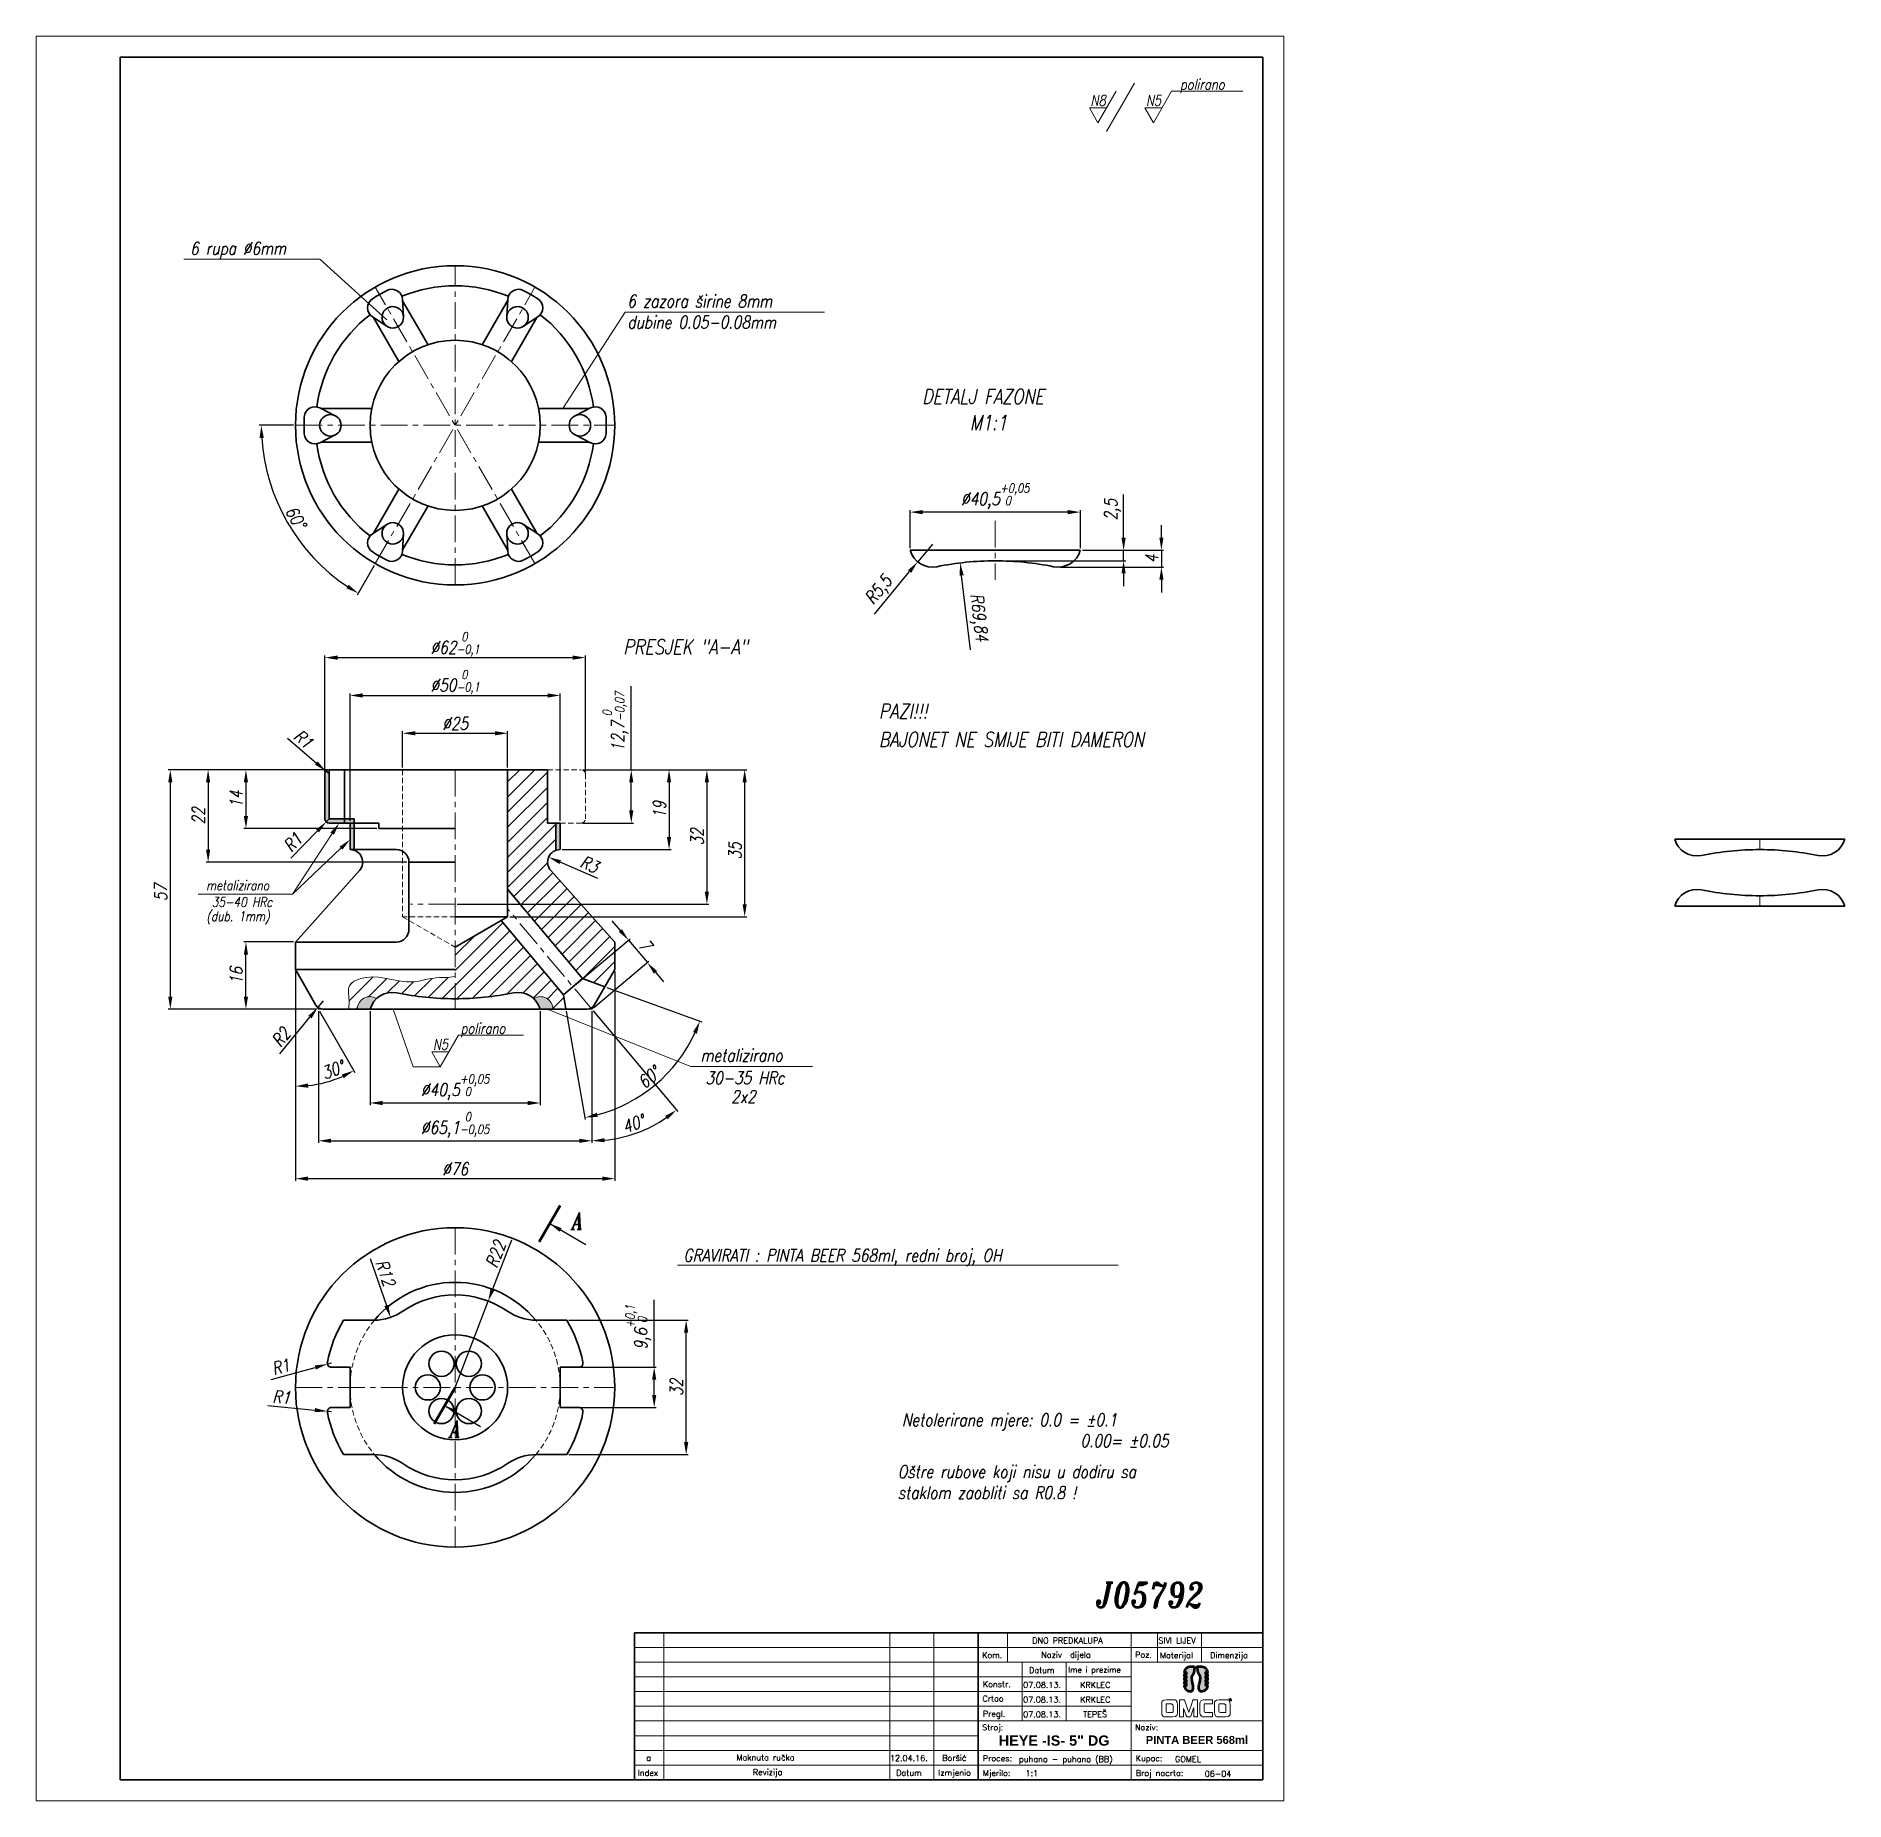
# Model space of a CAD drawing. Header units: millimetres. Extents: x 81 to 511, y 101 to 521.
import ezdxf

# ---------------------------------------------------------------- set-up
doc = ezdxf.new("R2010")
doc.units = ezdxf.units.MM
doc.header["$LTSCALE"] = 0.2
doc.linetypes.add('CENTER', pattern=[50.8, 31.75, -6.35, 6.35, -6.35])
doc.linetypes.add('HIDDEN', pattern=[9.525, 6.35, -3.175])
doc.layers.get('0').update_dxf_attribs({"lineweight": 15})
for name, color, linetype, lineweight in [('1', 1, 'CENTER', 15), ('2', 2, 'HIDDEN', 15), ('3', 3, 'Continuous', 35), ('4', 5, 'Continuous', 50), ('8', 250, 'Continuous', 15)]:
    doc.layers.add(name, color=color, linetype=linetype, lineweight=lineweight)
doc.styles.add('ITALICT', font='italict', dxfattribs={"width": 0.8, "height": 3})
doc.styles.add('ROMANS', font='romans.shx')
doc.dimstyles.new('ISO-25', dxfattribs={"dimtxt": 3, "dimasz": 3, "dimexe": 0.5, "dimexo": 0.5, "dimgap": 0.8, "dimtad": 1, "dimtxsty": 'ITALICT', "dimcen": 0, "dimadec": 0, "dimazin": 0, "dimtfac": 1, "dimtmove": 0, "dimatfit": 3, "dimfxl": 1, "dimarcsym": 0})

msp = doc.modelspace()

# ---------------------------------------------------------------- texts
at = {"style": 'ITALICT', "width": 0.8}
for s, height, p in [('polirano', 2.5, (352.93, 508.567)), ('N8', 2.5, (331.639, 504.726)), ('N5', 2.5, (344.829, 504.726)), ('6 rupa %%c6mm', 3, (117.305, 469.281)), ('6 zazora širine 8mm ', 3, (221.375, 456.729)), ('dubine 0.05-0.08mm', 3, (221.375, 451.691)), ('DETALJ FAZONE', 3.5, (291.519, 433.753)), ('M1:1', 3.5, (302.896, 427.538)), ('PRESJEK "A-A"', 3.5, (220.397, 374.153)), ('PAZI!!!', 3.5, (281.211, 358.87)), ('BAJONET NE SMIJE BITI DAMERON', 3.5, (281.211, 352.133)), ('metalizirano', 2.3, (121.14, 318.021)), ('35-40 HRc', 2.3, (122.44, 314.042)), ('(dub. 1mm)', 2.3, (121.177, 310.664)), ('polirano', 2.5, (181.711, 283.86)), ('N5', 2.5, (175.103, 280.019)), ('metalizirano', 3, (238.799, 277.206)), ('30-35 HRc', 3, (239.993, 271.827)), ('2x2', 3, (246.091, 267.367)), ('A', 4, (208.224, 237.281)), ('GRAVIRATI : PINTA BEER 568ml, redni broj, OH', 3, (234.75, 229.599)), ('A', 4, (179.119, 187.771)), ('Netolerirane mjere: 0.0 = %%p0.1', 3, (286.737, 190.421)), ('0.00= %%p0.05', 3, (329.243, 185.421)), ('Oštre rubove koji nisu u dodiru sa ', 3, (285.756, 178.117)), ('staklom zaobliti sa R0.8 !', 3, (285.756, 173.117)), ('J05792', 6, (333.057, 147.265))]:
    msp.add_text(s, height=height, dxfattribs=at).set_placement(p)
at = {"style": 'ROMANS'}
for s, height, p in [('DNO PREDKALUPA', 1.4, (317.764, 138.709)), ('SIVI LIJEV', 1.4, (347.783, 138.709)), ('Kom.', 1.4, (305.841, 135.254)), ('Naziv  dijela', 1.4, (319.913, 135.331)), ('Poz.', 1.4, (342.237, 135.356)), ('Materijal', 1.4, (348.17, 135.201)), ('Dimenzija', 1.4, (360.098, 135.204)), ('Konstr.', 1.4, (306.01, 128.311)), ('07.08.13.', 1.4, (315.609, 128.149)), ('Datum', 1.4, (316.999, 131.661)), ('Ime i prezime', 1.33, (326.354, 131.792)), ('KRKLEC', 1.4, (329.163, 128.149)), ('Crtao', 1.4, (305.917, 124.892)), ('07.08.13.', 1.4, (315.609, 124.649)), ('KRKLEC', 1.4, (329.163, 124.649)), ('Pregl.', 1.4, (306.01, 121.288)), ('07.08.13.', 1.4, (315.609, 121.149)), ('TEPEŠ', 1.4, (329.867, 121.167)), ('Stroj:', 1.4, (305.82, 118.062)), ('Naziv:', 1.4, (342.22, 118.062)), ('Maknuta ručka', 1.4, (247.336, 110.887)), ('12.04.16.', 1.4, (283.888, 110.727)), ('Boršić', 1.4, (296.34, 110.768)), ('Proces:', 1.4, (305.989, 110.684)), ('puhano - puhano (BB)', 1.4, (314.603, 110.496)), ('Kupac:', 1.4, (342.389, 110.684)), ('Index', 1.4, (223.864, 107.215)), ('a', 1.4, (225.888, 110.772)), ('Revizija', 1.4, (251.266, 107.387)), ('Datum', 1.4, (285.385, 107.227)), ('Izmjenio', 1.4, (295.404, 107.268)), ('Mjerilo:', 1.4, (305.989, 107.184)), ('1:1', 1.4, (316.156, 107.131)), ('Broj nacrta:', 1.4, (342.398, 107.182)), ('GOMEL', 1.4, (351.746, 110.496)), ('06-04', 1.4, (358.809, 107.02))]:
    msp.add_text(s, height=height, dxfattribs=at).set_placement(p)
at = {"attachment_point": 1, "style": 'ROMANS'}
for s, insert, char_height, width in [('{\\fArial|b1|i0|c238|p34;HEYE -IS- 5" DG}', (309.801, 116.838), 2.45, 29.68315), ('{\\fArial|b1|i0|c238|p34;PINTA BEER 568ml}', (344.784, 116.718), 1.9, 35.15)]:
    msp.add_mtext(s, dxfattribs=dict(at, insert=insert, char_height=char_height, width=width))

# ---------------------------------------------------------------- blocks, each defined once
blk = doc.blocks.new('*D2')
at = {"color": 0, "lineweight": -2, "transparency": 16777216}
for p, q in [((167.89, 347.18), (167.89, 355.86)), ((170.89, 355.36), (189.89, 355.36)), ((192.89, 347.18), (192.89, 355.86))]:
    blk.add_line(p, q, dxfattribs=at)
at = {"color": 0, "transparency": 16777216}
for points in [[(170.89, 355.86), (170.89, 354.86), (167.89, 355.36)], [(189.89, 355.86), (189.89, 354.86), (192.89, 355.36)]]:
    blk.add_solid(points, dxfattribs=at)
at = {"color": 0, "transparency": 16777216, "insert": (180.39, 357.66), "char_height": 3, "attachment_point": 5, "style": 'ITALICT'}
blk.add_mtext('%%C25', dxfattribs=at)
blk = doc.blocks.new('*D3')
at = {"color": 0, "lineweight": -2, "transparency": 16777216}
for p, q in [((155.39, 334.48), (155.39, 364.86)), ((158.39, 364.36), (202.39, 364.36)), ((205.39, 334.48), (205.39, 364.86))]:
    blk.add_line(p, q, dxfattribs=at)
at = {"color": 0, "transparency": 16777216}
for points in [[(158.39, 364.86), (158.39, 363.86), (155.39, 364.36)], [(202.39, 364.86), (202.39, 363.86), (205.39, 364.36)]]:
    blk.add_solid(points, dxfattribs=at)
at = {"color": 0, "transparency": 16777216, "insert": (180.39, 367.85), "char_height": 3, "attachment_point": 5, "style": 'ITALICT'}
blk.add_mtext('%%C50{}{\\H0.71x;\\C3;\\S 0^ -0,1;}', dxfattribs=at)
blk = doc.blocks.new('*D4')
at = {"color": 0, "lineweight": -2, "transparency": 16777216}
for p, q in [((149.39, 346.18), (149.39, 373.86)), ((152.39, 373.36), (208.39, 373.36)), ((211.39, 346.18), (211.39, 373.86))]:
    blk.add_line(p, q, dxfattribs=at)
at = {"color": 0, "transparency": 16777216}
for points in [[(152.39, 373.86), (152.39, 372.86), (149.39, 373.36)], [(208.39, 373.86), (208.39, 372.86), (211.39, 373.36)]]:
    blk.add_solid(points, dxfattribs=at)
at = {"color": 0, "transparency": 16777216, "insert": (180.39, 376.85), "char_height": 3, "attachment_point": 5, "style": 'ITALICT'}
blk.add_mtext('%%C62{}{\\H0.71x;\\C3;\\S 0^ -0,1;}', dxfattribs=at)
blk = doc.blocks.new('*D5')
at = {"color": 0, "lineweight": -2, "transparency": 16777216}
for p, q in [((149.89, 346.68), (130.09, 346.68)), ((130.59, 343.68), (130.59, 335.68)), ((161.74, 332.68), (130.09, 332.68))]:
    blk.add_line(p, q, dxfattribs=at)
at = {"color": 0, "transparency": 16777216}
for points in [[(130.09, 343.68), (131.09, 343.68), (130.59, 346.68)], [(130.09, 335.68), (131.09, 335.68), (130.59, 332.68)]]:
    blk.add_solid(points, dxfattribs=at)
at = {"color": 0, "transparency": 16777216, "insert": (128.29, 339.68), "char_height": 3, "attachment_point": 5, "rotation": 90, "style": 'ITALICT'}
blk.add_mtext('14', dxfattribs=at)
blk = doc.blocks.new('*D6')
at = {"color": 0, "lineweight": -2, "transparency": 16777216}
for p, q in [((141.89, 305.68), (130.09, 305.68)), ((130.59, 292.68), (130.59, 302.68)), ((147.34, 289.68), (130.09, 289.68))]:
    blk.add_line(p, q, dxfattribs=at)
at = {"color": 0, "transparency": 16777216}
for points in [[(130.09, 302.68), (131.09, 302.68), (130.59, 305.68)], [(130.09, 292.68), (131.09, 292.68), (130.59, 289.68)]]:
    blk.add_solid(points, dxfattribs=at)
at = {"color": 0, "transparency": 16777216, "insert": (128.29, 297.68), "char_height": 3, "attachment_point": 5, "rotation": 90, "style": 'ITALICT'}
blk.add_mtext('16', dxfattribs=at)
blk = doc.blocks.new('*D7')
at = {"color": 0, "lineweight": -2, "transparency": 16777216}
for p, q in [((222.31, 346.68), (222.31, 366.56)), ((210.89, 346.68), (222.81, 346.68)), ((222.31, 336.98), (222.31, 343.68)), ((210.89, 333.98), (222.81, 333.98))]:
    blk.add_line(p, q, dxfattribs=at)
at = {"color": 0, "transparency": 16777216}
for points in [[(221.81, 343.68), (222.81, 343.68), (222.31, 346.68)], [(221.81, 336.98), (222.81, 336.98), (222.31, 333.98)]]:
    blk.add_solid(points, dxfattribs=at)
at = {"color": 0, "transparency": 16777216, "insert": (218.53, 358.12), "char_height": 3, "attachment_point": 5, "rotation": 90, "style": 'ITALICT'}
blk.add_mtext('12,7{}{\\H0.71x;\\C3;\\S 0^ -0,07;}', dxfattribs=at)
blk = doc.blocks.new('*D8')
at = {"color": 0, "lineweight": -2, "transparency": 16777216}
for p, q in [((222.81, 346.68), (231.81, 346.68)), ((231.31, 343.68), (231.31, 330.68)), ((205.89, 327.68), (231.81, 327.68))]:
    blk.add_line(p, q, dxfattribs=at)
at = {"color": 0, "transparency": 16777216}
for points in [[(230.81, 343.68), (231.81, 343.68), (231.31, 346.68)], [(230.81, 330.68), (231.81, 330.68), (231.31, 327.68)]]:
    blk.add_solid(points, dxfattribs=at)
at = {"color": 0, "transparency": 16777216, "insert": (229.01, 337.18), "char_height": 3, "attachment_point": 5, "rotation": 90, "style": 'ITALICT'}
blk.add_mtext('19', dxfattribs=at)
blk = doc.blocks.new('*D9')
at = {"color": 0, "lineweight": -2, "transparency": 16777216}
for p, q in [((149, 291.68), (147.73, 290.13)), ((138.69, 279.09), (145.83, 287.81))]:
    blk.add_line(p, q, dxfattribs=at)
at = {"color": 0, "transparency": 16777216}
blk.add_solid([(145.44, 288.12), (146.22, 287.49), (147.73, 290.13)], dxfattribs=at)
at = {"color": 0, "transparency": 16777216, "insert": (138.94, 283.02), "char_height": 3, "attachment_point": 5, "rotation": 50.6872, "style": 'ITALICT'}
blk.add_mtext('R2', dxfattribs=at)
blk = doc.blocks.new('*D10')
at = {"color": 0, "lineweight": -2, "transparency": 16777216}
for p, q in [((140.49, 354.18), (147.36, 348.28)), ((150.39, 345.68), (149.63, 346.33))]:
    blk.add_line(p, q, dxfattribs=at)
at = {"color": 0, "transparency": 16777216}
blk.add_solid([(147.68, 348.66), (147.03, 347.9), (149.63, 346.33)], dxfattribs=at)
at = {"color": 0, "transparency": 16777216, "insert": (144.28, 353.96), "char_height": 3, "attachment_point": 5, "rotation": 319.3357, "style": 'ITALICT'}
blk.add_mtext('R1', dxfattribs=at)
blk = doc.blocks.new('*D11')
at = {"color": 0, "lineweight": -2, "transparency": 16777216}
for p, q in [((141.3, 325.61), (147.61, 332.11)), ((150.39, 334.98), (149.7, 334.26))]:
    blk.add_line(p, q, dxfattribs=at)
at = {"color": 0, "transparency": 16777216}
blk.add_solid([(147.25, 332.46), (147.96, 331.76), (149.7, 334.26)], dxfattribs=at)
at = {"color": 0, "transparency": 16777216, "insert": (141.76, 329.38), "char_height": 3, "attachment_point": 5, "rotation": 45.8419, "style": 'ITALICT'}
blk.add_mtext('R1', dxfattribs=at)
blk = doc.blocks.new('*D12')
at = {"color": 0, "lineweight": -2, "transparency": 16777216}
for p, q in [((207.44, 215.67), (235.88, 215.67)), ((235.38, 186.67), (235.38, 212.67)), ((207.44, 183.67), (235.88, 183.67))]:
    blk.add_line(p, q, dxfattribs=at)
at = {"color": 0, "transparency": 16777216}
for points in [[(234.88, 212.67), (235.88, 212.67), (235.38, 215.67)], [(234.88, 186.67), (235.88, 186.67), (235.38, 183.67)]]:
    blk.add_solid(points, dxfattribs=at)
at = {"color": 0, "transparency": 16777216, "insert": (233.08, 199.67), "char_height": 3, "attachment_point": 5, "rotation": 90, "style": 'ITALICT'}
blk.add_mtext('32', dxfattribs=at)
blk = doc.blocks.new('*D13')
at = {"color": 0, "lineweight": -2, "transparency": 16777216}
for p, q in [((193.77, 234.68), (189.32, 223.02)), ((180.39, 199.67), (188.25, 220.22))]:
    blk.add_line(p, q, dxfattribs=at)
at = {"color": 0, "transparency": 16777216}
blk.add_solid([(188.85, 223.2), (189.78, 222.85), (188.25, 220.22)], dxfattribs=at)
at = {"color": 0, "transparency": 16777216, "insert": (190.05, 231.39), "char_height": 3, "attachment_point": 5, "rotation": 69.0854, "style": 'ITALICT'}
blk.add_mtext('R22', dxfattribs=at)
blk = doc.blocks.new('*D14')
at = {"color": 0, "lineweight": -2, "transparency": 16777216}
blk.add_line((160.19, 230.32), (164.03, 219.16), dxfattribs=at)
at = {"color": 0, "transparency": 16777216}
blk.add_solid([(164.51, 219.32), (163.56, 219), (165.01, 216.32)], dxfattribs=at)
at = {"color": 0, "transparency": 16777216, "insert": (163.8, 226.91), "char_height": 3, "attachment_point": 5, "rotation": 288.9891, "style": 'ITALICT'}
blk.add_mtext('R12', dxfattribs=at)
blk = doc.blocks.new('*D15')
at = {"color": 0, "lineweight": -2, "transparency": 16777216}
for p, q in [((141.89, 428.65), (133.75, 428.65)), ((161.14, 395.31), (157.07, 388.26))]:
    blk.add_line(p, q, dxfattribs=at)
blk.add_arc((180.39, 428.65), 46.14, 183.726, 236.274, dxfattribs=at)
at = {"color": 0, "transparency": 16777216}
for points in [[(133.85, 425.63), (134.85, 425.67), (134.25, 428.65)], [(155.04, 390.7), (154.51, 389.85), (157.32, 388.69)]]:
    blk.add_solid(points, dxfattribs=at)
at = {"color": 0, "transparency": 16777216, "insert": (142.43, 406.73), "char_height": 3, "attachment_point": 5, "rotation": 300, "style": 'ITALICT'}
blk.add_mtext('60°', dxfattribs=at)
blk = doc.blocks.new('*D16')
at = {"color": 0, "lineweight": -2, "transparency": 16777216}
for p, q in [((147.84, 289.18), (147.84, 257.86)), ((212.94, 289.18), (212.94, 257.86)), ((150.84, 258.36), (209.94, 258.36))]:
    blk.add_line(p, q, dxfattribs=at)
at = {"color": 0, "transparency": 16777216}
for points in [[(150.84, 258.86), (150.84, 257.86), (147.84, 258.36)], [(209.94, 258.86), (209.94, 257.86), (212.94, 258.36)]]:
    blk.add_solid(points, dxfattribs=at)
at = {"color": 0, "transparency": 16777216, "insert": (180.39, 262.13), "char_height": 3, "attachment_point": 5, "style": 'ITALICT'}
blk.add_mtext('%%C65,1{}{\\H0.71x;\\C3;\\S 0^ -0,05;}', dxfattribs=at)
blk = doc.blocks.new('*D17')
at = {"color": 0, "lineweight": -2, "transparency": 16777216}
for p, q in [((142.39, 298.62), (142.39, 248.86)), ((218.39, 298.62), (218.39, 248.86)), ((145.39, 249.36), (215.39, 249.36))]:
    blk.add_line(p, q, dxfattribs=at)
at = {"color": 0, "transparency": 16777216}
for points in [[(145.39, 249.86), (145.39, 248.86), (142.39, 249.36)], [(215.39, 249.86), (215.39, 248.86), (218.39, 249.36)]]:
    blk.add_solid(points, dxfattribs=at)
at = {"color": 0, "transparency": 16777216, "insert": (180.39, 251.66), "char_height": 3, "attachment_point": 5, "style": 'ITALICT'}
blk.add_mtext('%%C76', dxfattribs=at)
blk = doc.blocks.new('*D18')
at = {"color": 0, "lineweight": -2, "transparency": 16777216}
for p, q in [((210.89, 346.68), (249.81, 346.68)), ((249.31, 314.68), (249.31, 343.68)), ((193.39, 311.68), (249.81, 311.68))]:
    blk.add_line(p, q, dxfattribs=at)
at = {"color": 0, "transparency": 16777216}
for points in [[(248.81, 343.68), (249.81, 343.68), (249.31, 346.68)], [(248.81, 314.68), (249.81, 314.68), (249.31, 311.68)]]:
    blk.add_solid(points, dxfattribs=at)
at = {"color": 0, "transparency": 16777216, "insert": (247.01, 327.34), "char_height": 3, "attachment_point": 5, "rotation": 90, "style": 'ITALICT'}
blk.add_mtext('35', dxfattribs=at)
blk = doc.blocks.new('*D19')
at = {"color": 0, "lineweight": -2, "transparency": 16777216}
for p, q in [((160.14, 289.18), (160.14, 266.86)), ((200.64, 289.18), (200.64, 266.86)), ((163.14, 267.36), (197.64, 267.36))]:
    blk.add_line(p, q, dxfattribs=at)
at = {"color": 0, "transparency": 16777216}
for points in [[(163.14, 267.86), (163.14, 266.86), (160.14, 267.36)], [(197.64, 267.86), (197.64, 266.86), (200.64, 267.36)]]:
    blk.add_solid(points, dxfattribs=at)
at = {"color": 0, "transparency": 16777216, "insert": (180.39, 271.13), "char_height": 3, "attachment_point": 5, "style": 'ITALICT'}
blk.add_mtext('%%c40,5{}{\\H0.71x;\\C3;\\S+0,05^  0;}', dxfattribs=at)
blk = doc.blocks.new('*D20')
at = {"color": 0, "lineweight": -2, "transparency": 16777216}
for p, q in [((149.89, 346.68), (112.09, 346.68)), ((112.59, 343.68), (112.59, 292.68)), ((147.34, 289.68), (112.09, 289.68))]:
    blk.add_line(p, q, dxfattribs=at)
at = {"color": 0, "transparency": 16777216}
for points in [[(112.09, 343.68), (113.09, 343.68), (112.59, 346.68)], [(112.09, 292.68), (113.09, 292.68), (112.59, 289.68)]]:
    blk.add_solid(points, dxfattribs=at)
at = {"color": 0, "transparency": 16777216, "insert": (110.29, 317.43), "char_height": 3, "attachment_point": 5, "rotation": 90, "style": 'ITALICT'}
blk.add_mtext('57', dxfattribs=at)
blk = doc.blocks.new('*D21')
at = {"color": 0, "lineweight": -2, "transparency": 16777216}
for p, q in [((230.4, 346.68), (240.81, 346.68)), ((240.31, 343.68), (240.31, 317.68)), ((180.89, 314.68), (240.81, 314.68))]:
    blk.add_line(p, q, dxfattribs=at)
at = {"color": 0, "transparency": 16777216}
for points in [[(239.81, 343.68), (240.81, 343.68), (240.31, 346.68)], [(239.81, 317.68), (240.81, 317.68), (240.31, 314.68)]]:
    blk.add_solid(points, dxfattribs=at)
at = {"color": 0, "transparency": 16777216, "insert": (238.01, 330.68), "char_height": 3, "attachment_point": 5, "rotation": 90, "style": 'ITALICT'}
blk.add_mtext('32', dxfattribs=at)
blk = doc.blocks.new('*D22')
at = {"color": 0, "lineweight": -2, "transparency": 16777216}
for p, q in [((130.09, 346.68), (121.09, 346.68)), ((121.59, 343.68), (121.59, 327.68)), ((168.89, 324.68), (121.09, 324.68))]:
    blk.add_line(p, q, dxfattribs=at)
at = {"color": 0, "transparency": 16777216}
for points in [[(121.09, 343.68), (122.09, 343.68), (121.59, 346.68)], [(121.09, 327.68), (122.09, 327.68), (121.59, 324.68)]]:
    blk.add_solid(points, dxfattribs=at)
at = {"color": 0, "transparency": 16777216, "insert": (119.29, 335.68), "char_height": 3, "attachment_point": 5, "rotation": 90, "style": 'ITALICT'}
blk.add_mtext('22', dxfattribs=at)
blk = doc.blocks.new('*D23')
at = {"color": 0, "lineweight": -2, "transparency": 16777216}
for p, q in [((227.77, 204.47), (227.77, 220.55)), ((210.33, 204.47), (228.27, 204.47)), ((227.77, 197.87), (227.77, 201.47)), ((210.33, 194.87), (228.27, 194.87))]:
    blk.add_line(p, q, dxfattribs=at)
at = {"color": 0, "transparency": 16777216}
for points in [[(227.27, 201.47), (228.27, 201.47), (227.77, 204.47)], [(227.27, 197.87), (228.27, 197.87), (227.77, 194.87)]]:
    blk.add_solid(points, dxfattribs=at)
at = {"color": 0, "transparency": 16777216, "insert": (223.99, 214.01), "char_height": 3, "attachment_point": 5, "rotation": 90, "style": 'ITALICT'}
blk.add_mtext('9,6{}{\\H0.71x;\\C3;\\S+0,1^  0;}', dxfattribs=at)
blk = doc.blocks.new('*D24')
at = {"color": 0, "lineweight": -2, "transparency": 16777216}
for p, q in [((216.51, 294.87), (239.1, 286.65)), ((206.84, 289.18), (211.38, 263.4))]:
    blk.add_line(p, q, dxfattribs=at)
blk.add_arc((205.1, 299.02), 35.67, 284.8197, 335.1803, dxfattribs=at)
at = {"color": 0, "transparency": 16777216}
for points in [[(237.02, 284.24), (237.94, 283.85), (238.63, 286.82)], [(214.33, 264.04), (214.12, 265.02), (211.3, 263.89)]]:
    blk.add_solid(points, dxfattribs=at)
at = {"color": 0, "transparency": 16777216, "insert": (226.56, 273.45), "char_height": 3, "attachment_point": 5, "rotation": 40, "style": 'ITALICT'}
blk.add_mtext('60°', dxfattribs=at)
blk = doc.blocks.new('*D25')
at = {"color": 0, "lineweight": -2, "transparency": 16777216}
for p, q in [((348.51, 401.9), (348.51, 404.9)), ((329.71, 398.9), (349.01, 398.9)), ((348.51, 398.9), (348.51, 394.9)), ((324.41, 394.9), (349.01, 394.9)), ((348.51, 391.9), (348.51, 388.9))]:
    blk.add_line(p, q, dxfattribs=at)
at = {"color": 0, "transparency": 16777216}
for points in [[(348.01, 401.9), (349.01, 401.9), (348.51, 398.9)], [(348.01, 391.9), (349.01, 391.9), (348.51, 394.9)]]:
    blk.add_solid(points, dxfattribs=at)
at = {"color": 0, "transparency": 16777216, "insert": (346.21, 396.9), "char_height": 3, "attachment_point": 5, "rotation": 90, "style": 'ITALICT'}
blk.add_mtext('4', dxfattribs=at)
blk = doc.blocks.new('*D26')
at = {"color": 0, "lineweight": -2, "transparency": 16777216}
for p, q in [((288.71, 399.4), (288.71, 408.49)), ((326.21, 407.99), (291.71, 407.99)), ((329.21, 399.4), (329.21, 408.49))]:
    blk.add_line(p, q, dxfattribs=at)
at = {"color": 0, "transparency": 16777216}
for points in [[(291.71, 408.49), (291.71, 407.49), (288.71, 407.99)], [(326.21, 408.49), (326.21, 407.49), (329.21, 407.99)]]:
    blk.add_solid(points, dxfattribs=at)
at = {"color": 0, "transparency": 16777216, "insert": (308.96, 411.76), "char_height": 3, "attachment_point": 5, "style": 'ITALICT'}
blk.add_mtext('%%c40,5{}{\\H0.71x;\\C3;\\S+0,05^  0;}', dxfattribs=at)
blk = doc.blocks.new('*D27')
at = {"color": 0, "lineweight": -2, "transparency": 16777216}
for p, q in [((136.58, 201.54), (147.1, 204.42)), ((150.96, 205.47), (149.99, 205.21))]:
    blk.add_line(p, q, dxfattribs=at)
at = {"color": 0, "transparency": 16777216}
blk.add_solid([(146.97, 204.9), (147.23, 203.93), (149.99, 205.21)], dxfattribs=at)
at = {"color": 0, "transparency": 16777216, "insert": (138.89, 204.56), "char_height": 3, "attachment_point": 5, "rotation": 15.2787, "style": 'ITALICT'}
blk.add_mtext('R1', dxfattribs=at)
blk = doc.blocks.new('*D28')
at = {"color": 0, "lineweight": -2, "transparency": 16777216}
for p, q in [((135.8, 195.36), (146.98, 194.26)), ((150.96, 193.87), (149.96, 193.97))]:
    blk.add_line(p, q, dxfattribs=at)
at = {"color": 0, "transparency": 16777216}
blk.add_solid([(147.03, 194.76), (146.93, 193.76), (149.96, 193.97)], dxfattribs=at)
at = {"color": 0, "transparency": 16777216, "insert": (139.04, 197.35), "char_height": 3, "attachment_point": 5, "rotation": 354.3922, "style": 'ITALICT'}
blk.add_mtext('R1', dxfattribs=at)
blk = doc.blocks.new('*D29')
at = {"color": 0, "lineweight": -2, "transparency": 16777216}
blk.add_line((214.37, 320.79), (205.39, 324.68), dxfattribs=at)
at = {"color": 0, "transparency": 16777216}
blk.add_solid([(205.59, 325.14), (205.19, 324.22), (202.64, 325.87)], dxfattribs=at)
at = {"color": 0, "transparency": 16777216, "insert": (212.35, 324.17), "char_height": 3, "attachment_point": 5, "rotation": 336.6067, "style": 'ITALICT'}
blk.add_mtext('R3', dxfattribs=at)
blk = doc.blocks.new('*D30')
at = {"color": 0, "lineweight": -2, "transparency": 16777216}
for p, q in [((219.72, 308.42), (217.79, 310.72)), ((208.83, 295.36), (222.03, 306.44)), ((221.65, 306.12), (226.15, 300.76)), ((213.33, 290), (226.53, 301.08)), ((228.08, 298.46), (230, 296.16))]:
    blk.add_line(p, q, dxfattribs=at)
at = {"color": 0, "transparency": 16777216}
for points in [[(220.1, 308.74), (219.34, 308.1), (221.65, 306.12)], [(228.46, 298.78), (227.69, 298.14), (226.15, 300.76)]]:
    blk.add_solid(points, dxfattribs=at)
at = {"color": 0, "transparency": 16777216, "insert": (225.66, 304.92), "char_height": 3, "attachment_point": 5, "rotation": 310, "style": 'ITALICT'}
blk.add_mtext('7', dxfattribs=at)
blk = doc.blocks.new('*D31')
at = {"color": 0, "lineweight": -2, "transparency": 16777216}
for p, q in [((142.39, 298.62), (142.39, 270.84)), ((148.09, 289.24), (156.53, 274.63))]:
    blk.add_line(p, q, dxfattribs=at)
blk.add_arc((142.39, 299.12), 27.78, 276.1908, 293.8092, dxfattribs=at)
at = {"color": 0, "transparency": 16777216}
for points in [[(145.42, 271), (145.36, 272), (142.39, 271.34)], [(153.38, 274.15), (153.83, 273.26), (156.28, 275.06)]]:
    blk.add_solid(points, dxfattribs=at)
at = {"color": 0, "transparency": 16777216, "insert": (151.32, 275.25), "char_height": 3, "attachment_point": 5, "rotation": 20.5073, "style": 'ITALICT'}
blk.add_mtext('30°', dxfattribs=at)
blk = doc.blocks.new('*D32')
at = {"color": 0, "lineweight": -2, "transparency": 16777216}
for p, q in [((212.94, 288.68), (212.94, 257.86)), ((213.26, 289.29), (233.39, 265.3))]:
    blk.add_line(p, q, dxfattribs=at)
blk.add_arc((212.94, 289.68), 31.32, 275.491, 304.509, dxfattribs=at)
at = {"color": 0, "transparency": 16777216}
for points in [[(230.38, 264.27), (230.99, 263.47), (233.07, 265.69)], [(215.96, 258.01), (215.92, 259), (212.94, 258.36)]]:
    blk.add_solid(points, dxfattribs=at)
at = {"color": 0, "transparency": 16777216, "insert": (222.87, 262.41), "char_height": 3, "attachment_point": 5, "rotation": 20, "style": 'ITALICT'}
blk.add_mtext('40°', dxfattribs=at)
blk = doc.blocks.new('*D33')
at = {"color": 0, "lineweight": -2, "transparency": 16777216}
for p, q in [((294, 400.4), (290.49, 396.16)), ((280.18, 383.7), (288.58, 393.85))]:
    blk.add_line(p, q, dxfattribs=at)
at = {"color": 0, "transparency": 16777216}
blk.add_solid([(288.19, 394.17), (288.96, 393.53), (290.49, 396.16)], dxfattribs=at)
at = {"color": 0, "transparency": 16777216, "insert": (281.43, 389.27), "char_height": 3, "attachment_point": 5, "rotation": 50.3981, "style": 'ITALICT'}
blk.add_mtext('R5,5', dxfattribs=at)
blk = doc.blocks.new('*D34')
at = {"color": 0, "lineweight": -2, "transparency": 16777216}
blk.add_line((303.09, 375.19), (300.96, 392.92), dxfattribs=at)
at = {"color": 0, "transparency": 16777216}
blk.add_solid([(301.45, 392.98), (300.46, 392.86), (300.6, 395.9)], dxfattribs=at)
at = {"color": 0, "transparency": 16777216, "insert": (304.77, 382.87), "char_height": 3, "attachment_point": 5, "rotation": 276.8746, "style": 'ITALICT'}
blk.add_mtext('R69,84', dxfattribs=at)
blk = doc.blocks.new('*D35')
at = {"color": 0, "lineweight": -2, "transparency": 16777216}
for p, q in [((339.51, 401.9), (339.51, 412.21)), ((309.46, 396.4), (340.01, 396.4)), ((329.71, 398.9), (340.01, 398.9)), ((339.51, 396.4), (339.51, 398.9)), ((339.51, 393.4), (339.51, 390.4))]:
    blk.add_line(p, q, dxfattribs=at)
at = {"color": 0, "transparency": 16777216}
for points in [[(339.01, 401.9), (340.01, 401.9), (339.51, 398.9)], [(339.01, 393.4), (340.01, 393.4), (339.51, 396.4)]]:
    blk.add_solid(points, dxfattribs=at)
at = {"color": 0, "transparency": 16777216, "insert": (336.92, 408.55), "char_height": 3, "attachment_point": 5, "rotation": 90, "style": 'ITALICT'}
blk.add_mtext('2,5', dxfattribs=at)

# ---------------------------------------------------------------- dimensions: what is measured, and where the dimension line sits
for base, line1, line2, picture, middle in [((137.035, 412.868), ((161.392, 395.74), (199.392, 461.558)), ((142.392, 428.649), (218.392, 428.649)), '*D15', (142.425, 406.729)), ((220.164, 259.205), ((212.942, 289.676), (212.942, 289.176)), ((212.942, 289.676), (192.892, 313.571)), '*D32', (222.866, 262.411)), ((222.94, 268.125), ((206.145, 293.11), (206.75, 289.676)), ((210.741, 296.967), (216.039, 295.039)), '*D24', (226.555, 273.453))]:
    dim = msp.add_angular_dim_2l(base=base, line1=line1, line2=line2, dimstyle='ISO-25')
    dim.commit()
    dim.dimension.update_dxf_attribs({"geometry": picture, "text_midpoint": middle})
for base, p1, p2, text, override, picture, middle in [((288.706, 407.99), (329.206, 398.898), (288.706, 398.898), '%%c<>{}{\\H0.71x;\\C3;\\S+0,05^  0;}', {"dimtp": 0.05, "dimtm": 0, "dimtdec": 2, "dimtzin": 8}, '*D26', (308.956, 411.764)), ((192.892, 355.36), (167.892, 346.676), (192.892, 346.676), '%%C<>', {"dimtmove": 0}, '*D2', (180.392, 357.66)), ((200.642, 267.355), (160.142, 289.676), (200.642, 289.676), '<>{}{\\H0.71x;\\C3;\\S+0,05^  0;}', {"dimpost": '%%c<>', "dimtp": 0.05, "dimtm": 0, "dimtdec": 2, "dimtmove": 0, "dimtzin": 8}, '*D19', (180.392, 271.129))]:
    dim = msp.add_linear_dim(base=base, p1=p1, p2=p2, text=text, dimstyle='ISO-25', override=override)
    dim.commit()
    dim.dimension.update_dxf_attribs({"geometry": picture, "text_midpoint": middle})
for base, p1, p2, picture, middle in [((339.508, 398.898), (308.956, 396.398), (329.206, 398.898), '*D35', (336.922, 408.555)), ((130.586, 332.676), (150.392, 346.676), (162.236, 332.676), '*D5', (128.286, 339.676))]:
    dim = msp.add_linear_dim(base=base, p1=p1, p2=p2, angle=90, dimstyle='ISO-25', override={"dimtmove": 0})
    dim.commit()
    dim.dimension.update_dxf_attribs({"geometry": picture, "text_midpoint": middle})
for base, p1, p2, picture, middle in [((348.508, 394.898), (329.206, 398.898), (323.915, 394.898), '*D25', (348.508, 396.898)), ((112.586, 289.676), (150.392, 346.676), (147.842, 289.676), '*D20', (112.586, 317.435)), ((121.586, 324.676), (130.586, 346.676), (169.392, 324.676), '*D22', (121.586, 335.676)), ((240.307, 314.676), (229.9, 346.676), (180.392, 314.676), '*D21', (240.307, 330.676)), ((249.307, 346.676), (192.892, 311.676), (210.392, 346.676), '*D18', (249.307, 327.341)), ((231.307, 327.676), (222.307, 346.676), (205.392, 327.676), '*D8', (231.307, 337.176))]:
    dim = msp.add_linear_dim(base=base, p1=p1, p2=p2, angle=90, dimstyle='ISO-25', override={"dimtmove": 0})
    dim.commit()
    dim.dimension.update_dxf_attribs({"geometry": picture, "text_midpoint": middle, "dimtype": 160})
for center, mpoint, picture, middle in [((293.998, 400.398), (290.492, 396.16), '*D33', (281.433, 389.267)), ((150.392, 345.676), (149.634, 346.328), '*D10', (144.284, 353.956)), ((150.392, 334.976), (149.696, 334.259), '*D11', (141.756, 329.384))]:
    dim = msp.add_radius_dim(center=center, mpoint=mpoint, dimstyle='ISO-25')
    dim.commit()
    dim.dimension.update_dxf_attribs({"geometry": picture, "text_midpoint": middle})
for center, mpoint, picture, middle in [((308.956, 326.562), (300.597, 395.896), '*D34', (302.205, 382.564)), ((148.997, 291.676), (147.73, 290.129), '*D9', (140.715, 281.562)), ((180.392, 199.671), (188.246, 220.221), '*D13', (192.202, 230.574)), ((161.105, 227.671), (165.01, 216.324), '*D14', (161.626, 226.158)), ((150.958, 205.471), (149.994, 205.207), '*D27', (139.498, 202.34)), ((150.958, 193.871), (149.963, 193.969), '*D28', (138.811, 195.064))]:
    dim = msp.add_radius_dim(center=center, mpoint=mpoint, dimstyle='ISO-25')
    dim.commit()
    dim.dimension.update_dxf_attribs({"geometry": picture, "text_midpoint": middle, "dimtype": 164})
for base, p1, p2, text, override, picture, middle in [((211.392, 373.36), (149.392, 345.676), (211.392, 345.676), '%%C<>{}{\\H0.71x;\\C3;\\S 0^ -0,1;}', {"dimtp": 0, "dimtm": 0.1, "dimtdec": 2, "dimtmove": 0, "dimtzin": 8}, '*D4', (180.392, 373.36)), ((205.392, 364.36), (155.392, 333.976), (205.392, 333.976), '%%C<>{}{\\H0.71x;\\C3;\\S 0^ -0,1;}', {"dimtol": 0, "dimlim": 0, "dimtp": 0, "dimtm": 0, "dimtfac": 1, "dimtdec": 2, "dimtmove": 0, "dimtolj": 0, "dimtzin": 8}, '*D3', (180.392, 364.36)), ((218.392, 249.355), (142.392, 299.116), (218.392, 299.116), '%%C<>', {"dimtmove": 0}, '*D17', (180.392, 249.355)), ((212.942, 258.355), (147.842, 289.676), (212.942, 289.676), '%%C<>{}{\\H0.71x;\\C3;\\S 0^ -0,05;}', {"dimtp": 0, "dimtm": 0.05, "dimtdec": 2, "dimtmove": 0, "dimtzin": 8}, '*D16', (180.392, 258.355))]:
    dim = msp.add_linear_dim(base=base, p1=p1, p2=p2, text=text, dimstyle='ISO-25', override=override)
    dim.commit()
    dim.dimension.update_dxf_attribs({"geometry": picture, "text_midpoint": middle, "dimtype": 160})
for base, p1, p2, text, override, picture, middle in [((222.307, 346.676), (210.392, 333.976), (210.392, 346.676), '<>{}{\\H0.71x;\\C3;\\S 0^ -0,07;}', {"dimtp": 0, "dimtm": 0.07, "dimtdec": 2, "dimtmove": 0, "dimtzin": 8}, '*D7', (218.534, 358.119)), ((227.766, 204.471), (209.826, 194.871), (209.826, 204.471), '<>{}{\\H0.71x;\\C3;\\S+0,1^  0;}', {"dimtp": 0.1, "dimtm": 0, "dimtdec": 2, "dimtzin": 8}, '*D23', (223.993, 214.009))]:
    dim = msp.add_linear_dim(base=base, p1=p1, p2=p2, angle=90, text=text, dimstyle='ISO-25', override=override)
    dim.commit()
    dim.dimension.update_dxf_attribs({"geometry": picture, "text_midpoint": middle})
dim = msp.add_radius_dim(center=(205.392, 324.676), mpoint=(202.639, 325.868), dimstyle='ISO-25', override={"dimtmove": 1})
dim.commit()
dim.dimension.update_dxf_attribs({"geometry": '*D29', "text_midpoint": (211.435, 322.062), "dimtype": 164})
dim = msp.add_aligned_dim(p1=(208.443, 295.039), p2=(212.942, 289.676), distance=17.239, dimstyle='ISO-25')
dim.commit()
dim.dimension.update_dxf_attribs({"geometry": '*D30', "text_midpoint": (225.66, 304.917)})
dim = msp.add_linear_dim(base=(130.586, 305.676), p1=(147.842, 289.676), p2=(142.392, 305.676), angle=90, dimstyle='ISO-25')
dim.commit()
dim.dimension.update_dxf_attribs({"geometry": '*D6', "text_midpoint": (128.286, 297.676)})
dim = msp.add_angular_dim_2l(base=(147.216, 271.76), line1=((147.265, 290.676), (147.842, 289.676)), line2=((142.392, 305.676), (142.392, 299.116)), dimstyle='ISO-25')
dim.commit()
dim.dimension.update_dxf_attribs({"geometry": '*D31', "text_midpoint": (152.124, 273.098), "dimtype": 162})
dim = msp.add_linear_dim(base=(235.383, 215.671), p1=(206.944, 183.671), p2=(206.944, 215.671), angle=90, dimstyle='ISO-25')
dim.commit()
dim.dimension.update_dxf_attribs({"geometry": '*D12', "text_midpoint": (235.383, 199.671), "dimtype": 160})

# ---------------------------------------------------------------- hatches: boundary and pattern name
h = msp.add_hatch(color=256)
h.paths.add_polyline_path([(150.392, 346.676, 0.4142136), (149.392, 345.676), (149.392, 334.976, 0.4142136), (150.392, 333.976), (154.042, 333.976), (154.042, 334.976), (150.392, 334.976)])
h.paths.add_polyline_path([(156.392, 334.976), (154.042, 334.976), (154.042, 333.976), (156.392, 333.976)])
h.paths.add_polyline_path([(156.392, 333.976), (155.392, 333.976), (155.392, 327.676), (156.392, 327.676)])
h.paths.add_polyline_path([(156.392, 327.676), (155.392, 327.676, -0.0851642), (156.392, 327.505)])
msp.add_hatch(color=256).paths.add_polyline_path([(205.392, 333.976), (204.392, 333.976), (204.392, 327.505, -0.0851642), (205.392, 327.676)])
h = msp.add_hatch(color=256)
h.dxf.hatch_style = 1
h.paths.add_polyline_path([(199.068, 292.23, -0.1389983), (200.642, 289.676), (203.642, 289.676, 0.5870088)])
h.paths.add_polyline_path([(161.717, 292.23, 0.5870088), (157.142, 289.676), (160.142, 289.676, -0.1389983)])
at = {"layer": '4'}
h = msp.add_hatch(color=142, dxfattribs=at)
edge = h.paths.add_edge_path()
edge.add_spline(control_points=[(354.003, 128.716), (354.003, 128.716), (354.003, 128.716), (354.003, 128.716), (354.003, 128.716), (354.159, 127.338), (355.377, 127.267), (355.557, 127.267), (355.557, 127.267), (355.557, 127.267), (355.692, 127.267), (355.692, 127.267), (355.692, 127.267), (356.331, 128.186), (355.687, 129.527), (355.687, 130.485), (355.687, 130.485), (355.687, 131.237), (356.35, 131.439), (356.422, 133.244), (356.422, 133.244), (355.658, 133.244), (355.658, 133.244), (355.658, 133.244), (354.368, 133.244), (354.074, 132.249), (354.006, 131.795)], knot_values=[0.8095238, 0.8095238, 0.8095238, 0.8095238, 0.8095238, 0.8095238, 0.8095238, 0.8095238, 0.8571429, 0.8571429, 0.8571429, 0.8571429, 0.9047619, 0.9047619, 0.9047619, 0.9047619, 0.952381, 0.952381, 0.952381, 0.952381, 1, 1, 1, 1.047619, 1.047619, 1.047619, 1.047619, 1.0952381, 1.0952381, 1.0952381, 1.0952381], degree=3, periodic=0)
edge.add_spline(control_points=[(354.006, 131.795), (354.006, 131.795), (354.444, 131.795), (354.444, 131.795)], knot_values=[0.0952381, 0.0952381, 0.0952381, 0.0952381, 0.1428571, 0.1428571, 0.1428571, 0.1428571], degree=3, periodic=0)
edge.add_spline(control_points=[(354.444, 131.795), (354.444, 131.795), (354.444, 131.795), (354.444, 131.795), (354.444, 131.795), (354.444, 131.795), (354.444, 131.429), (354.444, 131.429)], knot_values=[0.1428571, 0.1428571, 0.1428571, 0.1428571, 0.1428571, 0.1428571, 0.1428571, 0.1428571, 0.1904762, 0.1904762, 0.1904762, 0.1904762], degree=3, periodic=0)
edge.add_spline(control_points=[(354.444, 131.429), (354.444, 131.429), (354.444, 131.429), (354.444, 131.429), (354.444, 131.429), (354.444, 131.429), (353.986, 131.429), (353.986, 131.429)], knot_values=[0.1904762, 0.1904762, 0.1904762, 0.1904762, 0.1904762, 0.1904762, 0.1904762, 0.1904762, 0.2380952, 0.2380952, 0.2380952, 0.2380952], degree=3, periodic=0)
edge.add_spline(control_points=[(353.986, 131.429), (353.986, 131.429), (353.986, 131.429), (353.986, 131.429), (353.986, 131.429), (353.986, 131.429), (353.986, 130.891), (353.986, 130.891)], knot_values=[0.2380952, 0.2380952, 0.2380952, 0.2380952, 0.2380952, 0.2380952, 0.2380952, 0.2380952, 0.2857143, 0.2857143, 0.2857143, 0.2857143], degree=3, periodic=0)
edge.add_spline(control_points=[(353.986, 130.891), (353.986, 130.891), (353.986, 130.891), (353.986, 130.891), (353.986, 130.891), (353.986, 130.891), (354.444, 130.891), (354.444, 130.891)], knot_values=[0.2857143, 0.2857143, 0.2857143, 0.2857143, 0.2857143, 0.2857143, 0.2857143, 0.2857143, 0.3333333, 0.3333333, 0.3333333, 0.3333333], degree=3, periodic=0)
edge.add_spline(control_points=[(354.444, 130.891), (354.444, 130.891), (354.444, 130.891), (354.444, 130.891), (354.444, 130.891), (354.444, 130.891), (354.444, 130.525), (354.444, 130.525)], knot_values=[0.3333333, 0.3333333, 0.3333333, 0.3333333, 0.3333333, 0.3333333, 0.3333333, 0.3333333, 0.3809524, 0.3809524, 0.3809524, 0.3809524], degree=3, periodic=0)
edge.add_spline(control_points=[(354.444, 130.525), (354.444, 130.525), (354.444, 130.525), (354.444, 130.525), (354.444, 130.525), (354.444, 130.525), (353.986, 130.525), (353.986, 130.525)], knot_values=[0.3809524, 0.3809524, 0.3809524, 0.3809524, 0.3809524, 0.3809524, 0.3809524, 0.3809524, 0.4285714, 0.4285714, 0.4285714, 0.4285714], degree=3, periodic=0)
edge.add_spline(control_points=[(353.986, 130.525), (353.986, 130.525), (353.986, 130.525), (353.986, 130.525), (353.986, 130.525), (353.986, 130.525), (353.986, 129.987), (353.986, 129.987)], knot_values=[0.4285714, 0.4285714, 0.4285714, 0.4285714, 0.4285714, 0.4285714, 0.4285714, 0.4285714, 0.4761905, 0.4761905, 0.4761905, 0.4761905], degree=3, periodic=0)
edge.add_spline(control_points=[(353.986, 129.987), (353.986, 129.987), (353.986, 129.987), (353.986, 129.987), (353.986, 129.987), (353.986, 129.987), (354.444, 129.987), (354.444, 129.987)], knot_values=[0.4761905, 0.4761905, 0.4761905, 0.4761905, 0.4761905, 0.4761905, 0.4761905, 0.4761905, 0.5238095, 0.5238095, 0.5238095, 0.5238095], degree=3, periodic=0)
edge.add_spline(control_points=[(354.444, 129.987), (354.444, 129.987), (354.444, 129.987), (354.444, 129.987), (354.444, 129.987), (354.444, 129.987), (354.444, 129.62), (354.444, 129.62)], knot_values=[0.5238095, 0.5238095, 0.5238095, 0.5238095, 0.5238095, 0.5238095, 0.5238095, 0.5238095, 0.5714286, 0.5714286, 0.5714286, 0.5714286], degree=3, periodic=0)
edge.add_spline(control_points=[(354.444, 129.62), (354.444, 129.62), (354.444, 129.62), (354.444, 129.62), (354.444, 129.62), (354.444, 129.62), (353.986, 129.62), (353.986, 129.62)], knot_values=[0.5714286, 0.5714286, 0.5714286, 0.5714286, 0.5714286, 0.5714286, 0.5714286, 0.5714286, 0.6190476, 0.6190476, 0.6190476, 0.6190476], degree=3, periodic=0)
edge.add_spline(control_points=[(353.986, 129.62), (353.986, 129.62), (353.986, 129.62), (353.986, 129.62), (353.986, 129.62), (353.986, 129.62), (353.986, 129.083), (353.986, 129.083)], knot_values=[0.6190476, 0.6190476, 0.6190476, 0.6190476, 0.6190476, 0.6190476, 0.6190476, 0.6190476, 0.6666667, 0.6666667, 0.6666667, 0.6666667], degree=3, periodic=0)
edge.add_spline(control_points=[(353.986, 129.083), (353.986, 129.083), (353.986, 129.083), (353.986, 129.083), (353.986, 129.083), (353.986, 129.083), (354.444, 129.083), (354.444, 129.083)], knot_values=[0.6666667, 0.6666667, 0.6666667, 0.6666667, 0.6666667, 0.6666667, 0.6666667, 0.6666667, 0.7142857, 0.7142857, 0.7142857, 0.7142857], degree=3, periodic=0)
edge.add_spline(control_points=[(354.444, 129.083), (354.444, 129.083), (354.444, 129.083), (354.444, 129.083), (354.444, 129.083), (354.444, 129.083), (354.444, 128.716), (354.444, 128.716)], knot_values=[0.7142857, 0.7142857, 0.7142857, 0.7142857, 0.7142857, 0.7142857, 0.7142857, 0.7142857, 0.7619048, 0.7619048, 0.7619048, 0.7619048], degree=3, periodic=0)
edge.add_spline(control_points=[(354.444, 128.716), (354.444, 128.716), (354.444, 128.716), (354.444, 128.716), (354.444, 128.716), (354.444, 128.716), (354.003, 128.716), (354.003, 128.716)], knot_values=[0.7619048, 0.7619048, 0.7619048, 0.7619048, 0.7619048, 0.7619048, 0.7619048, 0.7619048, 0.8095238, 0.8095238, 0.8095238, 0.8095238], degree=3, periodic=0)
h = msp.add_hatch(color=253, dxfattribs=at)
edge = h.paths.add_edge_path()
edge.add_spline(control_points=[(359.02, 129.987), (359.02, 129.987), (359.02, 129.987), (359.02, 129.987), (359.02, 129.987), (359.02, 129.987), (359.478, 129.987), (359.478, 129.987)], knot_values=[0.2380952, 0.2380952, 0.2380952, 0.2380952, 0.2380952, 0.2380952, 0.2380952, 0.2380952, 0.2857143, 0.2857143, 0.2857143, 0.2857143], degree=3, periodic=0)
edge.add_spline(control_points=[(359.478, 129.987), (359.478, 129.987), (359.478, 129.987), (359.478, 129.987), (359.478, 129.987), (359.478, 129.987), (359.478, 130.525), (359.478, 130.525)], knot_values=[0.2857143, 0.2857143, 0.2857143, 0.2857143, 0.2857143, 0.2857143, 0.2857143, 0.2857143, 0.3333333, 0.3333333, 0.3333333, 0.3333333], degree=3, periodic=0)
edge.add_spline(control_points=[(359.478, 130.525), (359.478, 130.525), (359.478, 130.525), (359.478, 130.525), (359.478, 130.525), (359.478, 130.525), (359.02, 130.525), (359.02, 130.525)], knot_values=[0.3333333, 0.3333333, 0.3333333, 0.3333333, 0.3333333, 0.3333333, 0.3333333, 0.3333333, 0.3809524, 0.3809524, 0.3809524, 0.3809524], degree=3, periodic=0)
edge.add_spline(control_points=[(359.02, 130.525), (359.02, 130.525), (359.02, 130.525), (359.02, 130.525), (359.02, 130.525), (359.02, 130.525), (359.02, 130.891), (359.02, 130.891)], knot_values=[0.3809524, 0.3809524, 0.3809524, 0.3809524, 0.3809524, 0.3809524, 0.3809524, 0.3809524, 0.4285714, 0.4285714, 0.4285714, 0.4285714], degree=3, periodic=0)
edge.add_spline(control_points=[(359.02, 130.891), (359.02, 130.891), (359.02, 130.891), (359.02, 130.891), (359.02, 130.891), (359.02, 130.891), (359.478, 130.891), (359.478, 130.891)], knot_values=[0.4285714, 0.4285714, 0.4285714, 0.4285714, 0.4285714, 0.4285714, 0.4285714, 0.4285714, 0.4761905, 0.4761905, 0.4761905, 0.4761905], degree=3, periodic=0)
edge.add_spline(control_points=[(359.478, 130.891), (359.478, 130.891), (359.478, 130.891), (359.478, 130.891), (359.478, 130.891), (359.478, 130.891), (359.478, 131.429), (359.478, 131.429)], knot_values=[0.4761905, 0.4761905, 0.4761905, 0.4761905, 0.4761905, 0.4761905, 0.4761905, 0.4761905, 0.5238095, 0.5238095, 0.5238095, 0.5238095], degree=3, periodic=0)
edge.add_spline(control_points=[(359.478, 131.429), (359.478, 131.429), (359.478, 131.429), (359.478, 131.429), (359.478, 131.429), (359.478, 131.429), (359.02, 131.429), (359.02, 131.429)], knot_values=[0.5238095, 0.5238095, 0.5238095, 0.5238095, 0.5238095, 0.5238095, 0.5238095, 0.5238095, 0.5714286, 0.5714286, 0.5714286, 0.5714286], degree=3, periodic=0)
edge.add_spline(control_points=[(359.02, 131.429), (359.02, 131.429), (359.02, 131.429), (359.02, 131.429), (359.02, 131.429), (359.02, 131.429), (359.02, 131.795), (359.02, 131.795)], knot_values=[0.5714286, 0.5714286, 0.5714286, 0.5714286, 0.5714286, 0.5714286, 0.5714286, 0.5714286, 0.6190476, 0.6190476, 0.6190476, 0.6190476], degree=3, periodic=0)
edge.add_spline(control_points=[(359.02, 131.795), (359.02, 131.795), (359.02, 131.795), (359.02, 131.795), (359.02, 131.795), (359.02, 131.795), (359.46, 131.795), (359.46, 131.795)], knot_values=[0.6190476, 0.6190476, 0.6190476, 0.6190476, 0.6190476, 0.6190476, 0.6190476, 0.6190476, 0.6666667, 0.6666667, 0.6666667, 0.6666667], degree=3, periodic=0)
edge.add_spline(control_points=[(359.46, 131.795), (359.46, 131.795), (359.46, 131.795), (359.46, 131.795), (359.46, 131.795), (359.299, 133.164), (358.087, 133.244), (357.907, 133.244), (357.907, 133.244), (357.907, 133.244), (357.042, 133.244), (357.042, 133.244)], knot_values=[0.6666667, 0.6666667, 0.6666667, 0.6666667, 0.6666667, 0.6666667, 0.6666667, 0.6666667, 0.7142857, 0.7142857, 0.7142857, 0.7142857, 0.7619048, 0.7619048, 0.7619048, 0.7619048], degree=3, periodic=0)
edge.add_spline(control_points=[(357.042, 133.244), (357.042, 133.244), (357.042, 133.244), (357.042, 133.244), (357.042, 133.244), (357.114, 131.439), (357.777, 131.237), (357.777, 130.485), (357.777, 130.485), (357.777, 129.527), (357.133, 128.186), (357.772, 127.267), (357.772, 127.267), (357.772, 127.267), (357.816, 127.267), (357.816, 127.267), (357.816, 127.267), (359.106, 127.267), (359.395, 128.262), (359.459, 128.716), (359.459, 128.716), (359.459, 128.716), (359.459, 128.716), (359.459, 128.716)], knot_values=[0.7619048, 0.7619048, 0.7619048, 0.7619048, 0.7619048, 0.7619048, 0.7619048, 0.7619048, 0.8095238, 0.8095238, 0.8095238, 0.8095238, 0.8571429, 0.8571429, 0.8571429, 0.8571429, 0.9047619, 0.9047619, 0.9047619, 0.9047619, 0.952381, 0.952381, 0.952381, 0.952381, 0.952381, 0.952381, 0.952381, 0.952381], degree=3, periodic=0)
edge.add_spline(control_points=[(359.459, 128.716), (359.459, 128.716), (359.02, 128.716), (359.02, 128.716), (359.02, 128.716), (359.02, 129.083), (359.02, 129.083)], knot_values=[0.952381, 0.952381, 0.952381, 0.952381, 1, 1, 1, 1.047619, 1.047619, 1.047619, 1.047619], degree=3, periodic=0)
edge.add_spline(control_points=[(359.02, 129.083), (359.02, 129.083), (359.02, 129.083), (359.02, 129.083), (359.02, 129.083), (359.02, 129.083), (359.478, 129.083), (359.478, 129.083)], knot_values=[0.047619, 0.047619, 0.047619, 0.047619, 0.047619, 0.047619, 0.047619, 0.047619, 0.0952381, 0.0952381, 0.0952381, 0.0952381], degree=3, periodic=0)
edge.add_spline(control_points=[(359.478, 129.083), (359.478, 129.083), (359.478, 129.083), (359.478, 129.083), (359.478, 129.083), (359.478, 129.083), (359.478, 129.62), (359.478, 129.62)], knot_values=[0.0952381, 0.0952381, 0.0952381, 0.0952381, 0.0952381, 0.0952381, 0.0952381, 0.0952381, 0.1428571, 0.1428571, 0.1428571, 0.1428571], degree=3, periodic=0)
edge.add_spline(control_points=[(359.478, 129.62), (359.478, 129.62), (359.478, 129.62), (359.478, 129.62), (359.478, 129.62), (359.478, 129.62), (359.02, 129.62), (359.02, 129.62)], knot_values=[0.1428571, 0.1428571, 0.1428571, 0.1428571, 0.1428571, 0.1428571, 0.1428571, 0.1428571, 0.1904762, 0.1904762, 0.1904762, 0.1904762], degree=3, periodic=0)
edge.add_spline(control_points=[(359.02, 129.62), (359.02, 129.62), (359.02, 129.62), (359.02, 129.62), (359.02, 129.62), (359.02, 129.62), (359.02, 129.987), (359.02, 129.987)], knot_values=[0.1904762, 0.1904762, 0.1904762, 0.1904762, 0.1904762, 0.1904762, 0.1904762, 0.1904762, 0.2380952, 0.2380952, 0.2380952, 0.2380952], degree=3, periodic=0)
at = {"layer": '8'}
h = msp.add_hatch(dxfattribs=at)
h.set_pattern_fill('ANSI31', color=256, scale=0.8)
h.paths.add_polyline_path([(203.158, 322.674, -0.5339319), (204.392, 327.505), (204.392, 333.976), (202.392, 333.976), (202.392, 346.676), (192.892, 346.676), (192.892, 318.238), (210.741, 296.967), (216.039, 295.039), (218.392, 299.116), (218.392, 305.676)])
h.paths.add_polyline_path([(191.325, 310.772), (180.392, 304.46), (180.392, 292.176, 0.0500133), (194.259, 293.567, -0.2399533), (199.068, 292.23, -0.5870088), (203.642, 289.676), (206.75, 289.676), (206.145, 293.11)])
edge = h.paths.add_edge_path()
edge.add_spline(control_points=[(180.392, 297.463), (178.694, 297.103), (175.481, 297.52), (168.586, 294.963), (161.931, 298.495), (154.28, 295.911), (155.337, 292.048), (155.091, 290.187), (154.984, 289.676)], knot_values=[2.1159369, 2.1159369, 2.1159369, 2.1159369, 5.3344205, 11.8555464, 22.7540467, 27.2257369, 31.226306, 32.7906468, 32.7906468, 32.7906468, 32.7906468], degree=3, periodic=0)
edge.add_line((154.984, 289.676), (157.142, 289.676))
edge.add_arc((160.142, 289.676), 3, 58.34676, 180, ccw=False)
edge.add_arc((165.434, 288.176), 5.5, 78.54734, 132.52014, ccw=False)
edge.add_arc((180.392, 362.012), 69.836, 258.54734, 270)
edge.add_line((180.392, 292.176), (180.392, 297.463))

# ---------------------------------------------------------------- linework, layer by layer
for p, q in [((377.661, 521.271), (80.661, 521.271)), ((80.661, 521.271), (80.661, 101.271)), ((377.661, 101.271), (377.661, 521.271)), ((333.4, 500.679), (337.75, 508.214)), ((335.42, 498.602), (342.073, 510.124)), ((346.59, 500.679), (350.94, 508.214)), ((350.94, 508.214), (367.885, 508.214)), ((335.449, 504.227), (331.352, 504.227)), ((331.352, 504.227), (333.4, 500.679)), ((348.638, 504.227), (344.542, 504.227)), ((344.542, 504.227), (346.59, 500.679)), ((148.222, 468.227), (115.827, 468.227)), ((148.222, 468.227), (164.138, 453.73)), ((220.901, 455.594), (206.054, 432.649)), ((268.326, 455.594), (220.901, 455.594)), ((151.133, 331.47), (141.681, 317.092)), ((153.213, 328.004), (141.681, 317.092)), ((490.936, 330.171), (490.936, 327.671)), ((141.681, 317.092), (119.233, 317.092)), ((141.681, 317.092), (137.481, 317.092)), ((141.681, 317.092), (138.681, 317.092)), ((490.936, 314.196), (490.936, 316.696)), ((170.365, 275.972), (165.665, 289.676)), ((236.467, 276.04), (202.316, 289.676)), ((176.864, 275.972), (181.214, 283.507)), ((181.214, 283.507), (196.692, 283.507)), ((176.864, 275.972), (170.365, 275.972)), ((178.912, 279.52), (174.815, 279.52)), ((174.815, 279.52), (176.864, 275.972)), ((265.425, 276.04), (236.467, 276.04)), ((338.238, 228.738), (233.307, 228.738)), ((223.083, 137.771), (372.661, 137.771)), ((230.083, 141.271), (230.083, 106.271)), ((283.872, 141.271), (283.872, 106.271)), ((294.372, 141.271), (294.372, 106.271)), ((311.872, 141.271), (311.872, 134.271)), ((341.272, 141.271), (341.272, 106.271)), ((347.572, 141.271), (347.572, 134.271)), ((358.072, 141.271), (358.072, 134.271)), ((372.661, 134.271), (223.083, 134.271)), ((315.372, 134.271), (315.372, 120.271)), ((325.872, 134.271), (325.872, 120.271)), ((223.083, 130.771), (341.272, 130.771)), ((223.083, 127.271), (341.272, 127.271)), ((223.083, 123.771), (341.272, 123.771)), ((223.083, 120.271), (372.661, 120.271)), ((304.872, 116.771), (223.083, 116.771)), ((223.083, 113.271), (372.661, 113.271)), ((223.083, 109.771), (372.661, 109.771)), ((80.661, 101.271), (377.661, 101.271))]:
    msp.add_line(p, q)
for centre, start, end in [((160.142, 289.676), 58.34676, 180), ((200.642, 289.676), 0, 121.65324)]:
    msp.add_arc(centre, 3, start, end)
for points, knots in [([(180.392, 297.463), (178.694, 297.103), (175.481, 297.52), (168.586, 294.963), (161.931, 298.495), (154.28, 295.911), (155.337, 292.048), (155.091, 290.187), (154.984, 289.676)], [2.1159369, 2.1159369, 2.1159369, 2.1159369, 5.3344205, 11.8555464, 22.7540467, 27.2257369, 31.226306, 32.7906468, 32.7906468, 32.7906468, 32.7906468]), ([(351.179, 121.247), (351.179, 121.247), (349.64, 121.247), (349.64, 121.247), (349.64, 121.247), (349.509, 121.247), (348.571, 121.302), (348.571, 122.44), (348.571, 122.44), (348.571, 122.44), (348.571, 124.178), (348.571, 124.178), (348.571, 124.178), (348.571, 124.178), (348.571, 125.317), (349.709, 125.317), (349.709, 125.317), (349.709, 125.317), (351.241, 125.317), (351.241, 125.317), (351.241, 125.317), (351.372, 125.317), (352.31, 125.255), (352.31, 124.116), (352.31, 124.116), (352.31, 124.116), (352.31, 122.385), (352.31, 122.385), (352.31, 122.385), (352.31, 122.385), (352.317, 121.247), (351.179, 121.247)], [0, 0, 0, 0, 0.125, 0.125, 0.125, 0.1875, 0.25, 0.25, 0.25, 0.3125, 0.375, 0.375, 0.375, 0.4375, 0.5, 0.5, 0.5, 0.5625, 0.625, 0.625, 0.625, 0.6875, 0.75, 0.75, 0.75, 0.8125, 0.875, 0.875, 0.875, 0.9375, 1, 1, 1, 1]), ([(356.187, 121.247), (356.187, 121.247), (356.187, 123.378), (356.187, 123.378), (356.187, 123.378), (356.187, 123.378), (355.442, 121.247), (355.442, 121.247), (355.442, 121.247), (355.442, 121.247), (354.545, 121.247), (354.545, 121.247), (354.545, 121.247), (354.545, 121.247), (353.786, 123.282), (353.786, 123.282), (353.786, 123.282), (353.786, 123.282), (353.786, 121.247), (353.786, 121.247), (353.786, 121.247), (353.786, 121.247), (352.827, 121.247), (352.827, 121.247), (352.827, 121.247), (352.827, 121.247), (352.827, 125.317), (352.827, 125.317), (352.827, 125.317), (352.827, 125.317), (353.938, 125.317), (353.938, 125.317), (353.938, 125.317), (353.938, 125.317), (355.007, 122.316), (355.007, 122.316), (355.007, 122.316), (355.007, 122.316), (356.028, 125.317), (356.028, 125.317), (356.028, 125.317), (356.028, 125.317), (357.118, 125.317), (357.118, 125.317), (357.118, 125.317), (357.118, 125.317), (357.118, 121.247), (357.118, 121.247), (357.118, 121.247), (357.118, 121.247), (356.187, 121.247), (356.187, 121.247)], [0, 0, 0, 0, 0.0769231, 0.0769231, 0.0769231, 0.1153846, 0.1538462, 0.1538462, 0.1538462, 0.1923077, 0.2307692, 0.2307692, 0.2307692, 0.2692308, 0.3076923, 0.3076923, 0.3076923, 0.3461538, 0.3846154, 0.3846154, 0.3846154, 0.4230769, 0.4615385, 0.4615385, 0.4615385, 0.5, 0.5384615, 0.5384615, 0.5384615, 0.5769231, 0.6153846, 0.6153846, 0.6153846, 0.6538462, 0.6923077, 0.6923077, 0.6923077, 0.7307692, 0.7692308, 0.7692308, 0.7692308, 0.8076923, 0.8461538, 0.8461538, 0.8461538, 0.8846154, 0.9230769, 0.9230769, 0.9230769, 0.9615385, 1, 1, 1, 1]), ([(360.706, 122.281), (360.706, 122.281), (359.07, 122.281), (359.07, 122.281), (359.07, 122.281), (358.67, 122.281), (358.67, 122.744), (358.67, 122.744), (358.67, 122.744), (358.67, 122.744), (358.67, 124.213), (358.67, 124.213), (358.67, 124.213), (358.67, 124.344), (358.801, 124.351), (358.801, 124.351), (358.801, 124.351), (358.801, 124.351), (360.706, 124.351), (360.706, 124.351), (360.706, 124.351), (360.706, 124.351), (360.706, 125.317), (360.706, 125.317), (360.706, 125.317), (360.706, 125.317), (358.774, 125.317), (358.774, 125.317), (358.774, 125.317), (357.636, 125.317), (357.636, 124.178), (357.636, 124.178), (357.636, 124.178), (357.636, 124.178), (357.636, 122.44), (357.636, 122.44), (357.636, 122.44), (357.636, 121.302), (358.574, 121.247), (358.705, 121.247), (358.705, 121.247), (358.705, 121.247), (360.706, 121.247), (360.706, 121.247), (360.706, 121.247), (360.706, 121.247), (360.706, 122.281), (360.706, 122.281)], [0, 0, 0, 0, 0.0833333, 0.0833333, 0.0833333, 0.125, 0.1666667, 0.1666667, 0.1666667, 0.2083333, 0.25, 0.25, 0.25, 0.2916667, 0.3333333, 0.3333333, 0.3333333, 0.375, 0.4166667, 0.4166667, 0.4166667, 0.4583333, 0.5, 0.5, 0.5, 0.5416667, 0.5833333, 0.5833333, 0.5833333, 0.625, 0.6666667, 0.6666667, 0.6666667, 0.7083333, 0.75, 0.75, 0.75, 0.7916667, 0.8333333, 0.8333333, 0.8333333, 0.875, 0.9166667, 0.9166667, 0.9166667, 0.9583333, 1, 1, 1, 1]), ([(363.761, 121.247), (363.761, 121.247), (362.223, 121.247), (362.223, 121.247), (362.223, 121.247), (362.092, 121.247), (361.154, 121.302), (361.154, 122.44), (361.154, 122.44), (361.154, 122.44), (361.154, 124.178), (361.154, 124.178), (361.154, 124.178), (361.154, 124.178), (361.154, 125.317), (362.292, 125.317), (362.292, 125.317), (362.292, 125.317), (363.824, 125.317), (363.824, 125.317), (363.824, 125.317), (363.955, 125.317), (364.893, 125.255), (364.893, 124.116), (364.893, 124.116), (364.893, 124.116), (364.893, 122.385), (364.893, 122.385), (364.893, 122.385), (364.893, 122.385), (364.9, 121.247), (363.761, 121.247)], [0, 0, 0, 0, 0.125, 0.125, 0.125, 0.1875, 0.25, 0.25, 0.25, 0.3125, 0.375, 0.375, 0.375, 0.4375, 0.5, 0.5, 0.5, 0.5625, 0.625, 0.625, 0.625, 0.6875, 0.75, 0.75, 0.75, 0.8125, 0.875, 0.875, 0.875, 0.9375, 1, 1, 1, 1]), ([(364.909, 125.058), (364.758, 125.058), (364.635, 125.181), (364.635, 125.333), (364.635, 125.333), (364.635, 125.484), (364.758, 125.607), (364.909, 125.607), (364.909, 125.607), (365.061, 125.607), (365.184, 125.484), (365.184, 125.333), (365.184, 125.333), (365.184, 125.181), (365.061, 125.058), (364.909, 125.058)], [0, 0, 0, 0, 0.25, 0.25, 0.25, 0.375, 0.5, 0.5, 0.5, 0.625, 0.75, 0.75, 0.75, 0.875, 1, 1, 1, 1]), ([(364.909, 125.547), (364.792, 125.547), (364.695, 125.45), (364.695, 125.333), (364.695, 125.333), (364.695, 125.216), (364.792, 125.119), (364.909, 125.119), (364.909, 125.119), (365.027, 125.119), (365.123, 125.216), (365.123, 125.333), (365.123, 125.333), (365.123, 125.45), (365.027, 125.547), (364.909, 125.547)], [0, 0, 0, 0, 0.25, 0.25, 0.25, 0.375, 0.5, 0.5, 0.5, 0.625, 0.75, 0.75, 0.75, 0.875, 1, 1, 1, 1]), ([(364.972, 125.286), (364.972, 125.286), (365.028, 125.199), (365.028, 125.199), (365.028, 125.199), (365.028, 125.199), (364.953, 125.199), (364.953, 125.199), (364.953, 125.199), (364.953, 125.199), (364.905, 125.276), (364.905, 125.276), (364.905, 125.276), (364.905, 125.276), (364.875, 125.276), (364.875, 125.276), (364.875, 125.276), (364.875, 125.276), (364.875, 125.199), (364.875, 125.199), (364.875, 125.199), (364.875, 125.199), (364.807, 125.199), (364.807, 125.199), (364.807, 125.199), (364.807, 125.199), (364.807, 125.477), (364.807, 125.477), (364.807, 125.477), (364.807, 125.477), (364.928, 125.477), (364.928, 125.477), (364.928, 125.477), (364.951, 125.477), (365.034, 125.477), (365.034, 125.377), (365.034, 125.377), (365.034, 125.324), (365.002, 125.297), (364.972, 125.286)], [0, 0, 0, 0, 0.1, 0.1, 0.1, 0.15, 0.2, 0.2, 0.2, 0.25, 0.3, 0.3, 0.3, 0.35, 0.4, 0.4, 0.4, 0.45, 0.5, 0.5, 0.5, 0.55, 0.6, 0.6, 0.6, 0.65, 0.7, 0.7, 0.7, 0.75, 0.8, 0.8, 0.8, 0.85, 0.9, 0.9, 0.9, 0.95, 1, 1, 1, 1]), ([(364.911, 125.418), (364.911, 125.418), (364.875, 125.418), (364.875, 125.418), (364.875, 125.418), (364.875, 125.418), (364.875, 125.331), (364.875, 125.331), (364.875, 125.331), (364.875, 125.331), (364.911, 125.331), (364.911, 125.331), (364.911, 125.331), (364.947, 125.331), (364.962, 125.344), (364.962, 125.377), (364.962, 125.377), (364.962, 125.409), (364.947, 125.418), (364.911, 125.418)], [0, 0, 0, 0, 0.2, 0.2, 0.2, 0.3, 0.4, 0.4, 0.4, 0.5, 0.6, 0.6, 0.6, 0.7, 0.8, 0.8, 0.8, 0.9, 1, 1, 1, 1]), ([(351.275, 123.882), (351.275, 123.882), (351.275, 124.351), (350.875, 124.351), (350.875, 124.351), (350.875, 124.351), (349.737, 124.351), (349.737, 124.351), (349.737, 124.351), (349.737, 124.351), (349.606, 124.344), (349.606, 124.213), (349.606, 124.213), (349.606, 124.213), (349.606, 122.744), (349.606, 122.744), (349.606, 122.744), (349.606, 122.744), (349.606, 122.281), (350.006, 122.281), (350.006, 122.281), (350.006, 122.281), (351.144, 122.281), (351.144, 122.281), (351.144, 122.281), (351.144, 122.281), (351.275, 122.281), (351.275, 122.412), (351.275, 122.412), (351.275, 122.412), (351.275, 123.882), (351.275, 123.882)], [0, 0, 0, 0, 0.125, 0.125, 0.125, 0.1875, 0.25, 0.25, 0.25, 0.3125, 0.375, 0.375, 0.375, 0.4375, 0.5, 0.5, 0.5, 0.5625, 0.625, 0.625, 0.625, 0.6875, 0.75, 0.75, 0.75, 0.8125, 0.875, 0.875, 0.875, 0.9375, 1, 1, 1, 1]), ([(363.858, 123.882), (363.858, 123.882), (363.858, 124.351), (363.458, 124.351), (363.458, 124.351), (363.458, 124.351), (362.32, 124.351), (362.32, 124.351), (362.32, 124.351), (362.32, 124.351), (362.189, 124.344), (362.189, 124.213), (362.189, 124.213), (362.189, 124.213), (362.189, 122.744), (362.189, 122.744), (362.189, 122.744), (362.189, 122.744), (362.189, 122.281), (362.589, 122.281), (362.589, 122.281), (362.589, 122.281), (363.727, 122.281), (363.727, 122.281), (363.727, 122.281), (363.727, 122.281), (363.858, 122.281), (363.858, 122.412), (363.858, 122.412), (363.858, 122.412), (363.858, 123.882), (363.858, 123.882)], [0, 0, 0, 0, 0.125, 0.125, 0.125, 0.1875, 0.25, 0.25, 0.25, 0.3125, 0.375, 0.375, 0.375, 0.4375, 0.5, 0.5, 0.5, 0.5625, 0.625, 0.625, 0.625, 0.6875, 0.75, 0.75, 0.75, 0.8125, 0.875, 0.875, 0.875, 0.9375, 1, 1, 1, 1])]:
    msp.add_open_spline(points, degree=3, knots=knots)
for points in [[(150.715, 331.744), (151.551, 331.195), (152.781, 333.976)], [(152.87, 328.368), (153.557, 327.641), (155.392, 330.066)]]:
    msp.add_solid(points)
at = {"layer": '1'}
for p, q in [((180.392, 390.649), (180.392, 466.649)), ((161.392, 395.74), (199.392, 461.558)), ((199.392, 395.74), (161.392, 461.558)), ((142.392, 428.649), (218.392, 428.649)), ((308.956, 405.898), (308.956, 391.898)), ((180.392, 346.676), (180.392, 289.676)), ((180.392, 314.676), (169.749, 314.676)), ((212.942, 289.676), (192.892, 313.571)), ((180.392, 237.671), (180.392, 161.671)), ((142.392, 199.671), (218.392, 199.671))]:
    msp.add_line(p, q, dxfattribs=at)
at = {"layer": '2'}
for p, q in [((167.892, 346.676), (167.892, 311.676)), ((202.392, 346.676), (210.392, 346.676)), ((211.392, 345.676), (211.392, 334.976)), ((205.392, 333.976), (210.392, 333.976)), ((180.392, 311.676), (167.892, 311.676)), ((167.892, 311.676), (180.392, 304.46)), ((147.265, 290.676), (147.842, 289.676)), ((148.997, 289.676), (147.842, 289.676)), ((211.788, 289.676), (212.942, 289.676)), ((213.52, 290.676), (212.942, 289.676))]:
    msp.add_line(p, q, dxfattribs=at)
for centre, radius, start, end in [((210.392, 345.676), 1, 0, 90), ((210.392, 334.976), 1, 270, 0), ((180.392, 199.671), 25, 140.20742, 219.79258), ((180.392, 199.671), 25, 320.20742, 39.79258)]:
    msp.add_arc(centre, radius, start, end, dxfattribs=at)
at = {"layer": '3'}
for p, q in [((100.661, 516.271), (100.661, 106.271)), ((372.661, 516.271), (100.661, 516.271)), ((372.661, 106.271), (372.661, 516.271)), ((168.105, 454.501), (167.883, 458.609)), ((173.931, 447.841), (167.9, 458.286)), ((186.854, 447.841), (192.884, 458.286)), ((192.68, 454.501), (192.902, 458.609)), ((164.148, 452.216), (160.701, 454.463)), ((167.003, 443.841), (160.972, 454.286)), ((193.782, 443.841), (199.813, 454.286)), ((196.637, 452.216), (200.084, 454.463)), ((151.861, 430.934), (148.192, 432.796)), ((160.541, 432.649), (148.48, 432.649)), ((200.243, 432.649), (212.305, 432.649)), ((208.924, 430.934), (212.593, 432.796)), ((151.861, 426.365), (148.192, 424.503)), ((208.924, 426.365), (212.593, 424.503)), ((160.541, 424.649), (148.48, 424.649)), ((200.243, 424.649), (212.305, 424.649)), ((167.003, 413.458), (160.972, 403.013)), ((193.782, 413.458), (199.813, 403.013)), ((173.931, 409.458), (167.9, 399.013)), ((186.854, 409.458), (192.884, 399.013)), ((164.148, 405.082), (160.701, 402.836)), ((196.637, 405.082), (200.084, 402.836)), ((168.105, 402.798), (167.883, 398.689)), ((192.68, 402.798), (192.902, 398.689)), ((288.706, 398.898), (308.956, 398.898)), ((329.206, 398.898), (308.956, 398.898)), ((149.392, 345.676), (149.392, 334.976)), ((180.392, 346.676), (150.392, 346.676)), ((150.392, 346.676), (150.392, 334.976)), ((154.042, 333.976), (154.042, 346.676)), ((180.392, 346.676), (202.392, 346.676)), ((192.892, 346.676), (192.892, 311.676)), ((202.392, 346.676), (202.392, 333.976)), ((156.392, 334.976), (150.392, 334.976)), ((162.236, 333.976), (150.392, 333.976)), ((155.392, 333.976), (155.392, 327.676)), ((156.392, 334.976), (156.392, 327.505)), ((162.236, 333.976), (162.236, 332.676)), ((180.392, 332.676), (162.236, 332.676)), ((202.392, 333.976), (205.392, 333.976)), ((204.392, 333.976), (204.392, 327.505)), ((205.392, 333.976), (205.392, 327.676)), ((155.392, 327.676), (166.392, 327.676)), ((155.392, 327.676), (166.392, 327.676)), ((470.686, 330.171), (490.936, 330.171)), ((511.186, 330.171), (490.936, 330.171)), ((169.392, 324.676), (169.392, 308.676)), ((169.392, 324.676), (180.392, 324.676)), ((142.392, 305.676), (157.626, 322.674)), ((218.392, 305.676), (203.158, 322.674)), ((210.741, 296.967), (192.892, 318.238)), ((180.392, 311.676), (192.892, 311.676)), ((192.892, 311.676), (180.392, 304.46)), ((206.145, 293.11), (191.325, 310.772)), ((470.686, 314.196), (490.936, 314.196)), ((511.186, 314.196), (490.936, 314.196)), ((142.392, 305.676), (142.392, 299.116)), ((166.392, 305.676), (142.392, 305.676)), ((166.392, 305.676), (142.392, 305.676)), ((218.392, 305.676), (218.392, 299.116)), ((142.392, 299.116), (147.265, 290.676)), ((142.392, 299.116), (180.392, 299.116)), ((218.392, 299.116), (213.52, 290.676)), ((208.443, 295.039), (206.145, 293.11)), ((206.145, 293.11), (206.75, 289.676)), ((208.443, 295.039), (210.741, 296.967)), ((210.741, 296.967), (216.039, 295.039)), ((180.392, 289.676), (148.997, 289.676)), ((180.392, 289.676), (211.788, 289.676)), ((161.105, 215.671), (153.841, 215.671)), ((199.68, 215.671), (206.944, 215.671)), ((155.392, 204.471), (150.958, 204.471)), ((155.392, 199.671), (155.392, 204.471)), ((205.392, 204.471), (209.826, 204.471)), ((205.392, 199.671), (205.392, 204.471)), ((155.392, 199.671), (155.392, 194.871)), ((205.392, 199.671), (205.392, 194.871)), ((155.392, 194.871), (150.958, 194.871)), ((205.392, 194.871), (209.826, 194.871)), ((161.105, 183.671), (153.841, 183.671)), ((199.68, 183.671), (206.944, 183.671)), ((223.083, 141.271), (372.661, 141.271)), ((223.083, 141.271), (223.083, 106.271)), ((304.872, 141.271), (304.872, 106.271)), ((372.661, 141.271), (372.661, 106.271)), ((100.661, 106.271), (372.661, 106.271))]:
    msp.add_line(p, q, dxfattribs=at)
for centre, radius in [((180.392, 428.649), 38), ((165.547, 454.363), 2.562), ((195.238, 454.363), 2.562), ((180.392, 428.649), 20.25), ((150.701, 428.649), 2.562), ((210.084, 428.649), 2.562), ((165.547, 402.936), 2.562), ((195.238, 402.936), 2.562), ((180.392, 199.671), 38), ((180.392, 199.671), 12.5), ((177.142, 205.3), 3), ((183.642, 205.3), 3), ((173.892, 199.671), 3), ((186.892, 199.671), 3), ((177.142, 194.042), 3), ((183.642, 194.042), 3)]:
    msp.add_circle(centre, radius, dxfattribs=at)
for centre, radius, start, end in [((180.392, 428.649), 35.974, 116.80527, 123.19473), ((165.325, 458.471), 2.562, 3.09267, 116.80527), ((180.392, 428.649), 33.218, 67.58897, 112.41103), ((195.46, 458.471), 2.562, 63.19473, 176.90733), ((180.392, 428.649), 35.974, 56.80527, 63.19473), ((162.1, 456.609), 2.562, 123.19473, 236.90733), ((198.685, 456.609), 2.562, 303.09267, 56.80527), ((180.392, 428.649), 33.218, 127.58897, 172.41103), ((180.392, 428.649), 33.218, 7.58897, 52.41103), ((180.392, 428.649), 35.974, 176.80527, 183.19473), ((147.032, 430.511), 2.562, 63.09267, 176.80527), ((213.753, 430.511), 2.562, 3.19473, 116.90733), ((180.392, 428.649), 35.974, 356.80527, 3.19473), ((147.032, 426.787), 2.562, 183.19473, 296.90733), ((213.753, 426.787), 2.562, 243.09267, 356.80527), ((180.392, 428.649), 33.218, 187.58897, 232.41103), ((180.392, 428.649), 33.218, 307.58897, 352.41103), ((162.1, 400.69), 2.562, 123.09267, 236.80527), ((198.685, 400.69), 2.562, 303.19473, 56.90733), ((180.392, 428.649), 35.974, 236.80527, 243.19473), ((165.325, 398.828), 2.562, 243.19473, 356.90733), ((180.392, 428.649), 33.218, 247.58897, 292.41103), ((195.46, 398.828), 2.562, 183.09267, 296.80527), ((180.392, 428.649), 35.974, 296.80527, 303.19473), ((293.998, 400.398), 5.5, 195.82662, 281.45266), ((308.956, 326.562), 69.836, 90, 101.45266), ((308.956, 326.562), 69.836, 78.54734, 90), ((323.915, 400.398), 5.5, 258.54734, 344.17338), ((150.392, 345.676), 1, 90, 180), ((150.392, 334.976), 1, 180, 270), ((155.392, 324.676), 3, 318.13205, 90), ((166.392, 324.676), 3, 0, 90), ((205.392, 324.676), 3, 90, 221.86795), ((475.978, 331.671), 5.5, 195.82662, 281.45266), ((490.936, 257.835), 69.836, 90, 101.45266), ((490.936, 257.835), 69.836, 78.54734, 90), ((505.895, 331.671), 5.5, 258.54734, 344.17338), ((475.978, 312.696), 5.5, 78.54734, 164.17338), ((490.936, 386.531), 69.836, 258.54734, 270), ((490.936, 386.531), 69.836, 270, 281.45266), ((505.895, 312.696), 5.5, 15.82662, 101.45266), ((166.392, 308.676), 3, 270, 0), ((165.434, 288.176), 5.5, 78.54734, 164.17338), ((180.392, 362.012), 69.836, 258.54734, 270), ((180.392, 362.012), 69.836, 270, 281.45266), ((195.351, 288.176), 5.5, 15.82662, 101.45266), ((148.997, 291.676), 2, 210, 270), ((211.788, 291.676), 2, 270, 330), ((180.392, 199.671), 25, 39.79258, 140.20742), ((180.392, 199.671), 22, 55.43968, 124.56032), ((180.392, 199.671), 31, 148.92705, 168.85262), ((161.105, 227.671), 12, 270, 304.56032), ((199.68, 227.671), 12, 235.43968, 270), ((180.392, 199.671), 31, 11.14738, 31.07295), ((150.958, 205.471), 1, 168.85262, 270), ((209.826, 205.471), 1, 270, 11.14738), ((150.958, 193.871), 1, 90, 191.14738), ((209.826, 193.871), 1, 348.85262, 90), ((180.392, 199.671), 31, 191.14738, 211.07295), ((180.392, 199.671), 31, 328.92705, 348.85262), ((161.105, 171.671), 12, 55.43968, 90), ((180.392, 199.671), 25, 219.79258, 320.20742), ((180.392, 199.671), 22, 235.43968, 304.56032), ((199.68, 171.671), 12, 90, 124.56032)]:
    msp.add_arc(centre, radius, start, end, dxfattribs=at)
at = {"layer": '4'}
for p, q in [((200.392, 234.312), (205.392, 242.972)), ((175.392, 191.011), (180.392, 199.671))]:
    msp.add_line(p, q, dxfattribs=at)
at = {"layer": '4', "color": 142}
msp.add_open_spline([(356.422, 133.244), (356.422, 133.244), (355.658, 133.244), (355.658, 133.244), (355.658, 133.244), (354.368, 133.244), (354.074, 132.249), (354.006, 131.795), (354.006, 131.795), (354.006, 131.795), (354.444, 131.795), (354.444, 131.795), (354.444, 131.795), (354.444, 131.795), (354.444, 131.429), (354.444, 131.429), (354.444, 131.429), (354.444, 131.429), (353.986, 131.429), (353.986, 131.429), (353.986, 131.429), (353.986, 131.429), (353.986, 130.891), (353.986, 130.891), (353.986, 130.891), (353.986, 130.891), (354.444, 130.891), (354.444, 130.891), (354.444, 130.891), (354.444, 130.891), (354.444, 130.525), (354.444, 130.525), (354.444, 130.525), (354.444, 130.525), (353.986, 130.525), (353.986, 130.525), (353.986, 130.525), (353.986, 130.525), (353.986, 129.987), (353.986, 129.987), (353.986, 129.987), (353.986, 129.987), (354.444, 129.987), (354.444, 129.987), (354.444, 129.987), (354.444, 129.987), (354.444, 129.62), (354.444, 129.62), (354.444, 129.62), (354.444, 129.62), (353.986, 129.62), (353.986, 129.62), (353.986, 129.62), (353.986, 129.62), (353.986, 129.083), (353.986, 129.083), (353.986, 129.083), (353.986, 129.083), (354.444, 129.083), (354.444, 129.083), (354.444, 129.083), (354.444, 129.083), (354.444, 128.716), (354.444, 128.716), (354.444, 128.716), (354.444, 128.716), (354.003, 128.716), (354.003, 128.716), (354.003, 128.716), (354.159, 127.338), (355.377, 127.267), (355.557, 127.267), (355.557, 127.267), (355.557, 127.267), (355.692, 127.267), (355.692, 127.267), (355.692, 127.267), (356.331, 128.186), (355.687, 129.527), (355.687, 130.485), (355.687, 130.485), (355.687, 131.237), (356.35, 131.439), (356.422, 133.244)], degree=3, knots=[0, 0, 0, 0, 0.047619, 0.047619, 0.047619, 0.0714286, 0.0952381, 0.0952381, 0.0952381, 0.1190476, 0.1428571, 0.1428571, 0.1428571, 0.1666667, 0.1904762, 0.1904762, 0.1904762, 0.2142857, 0.2380952, 0.2380952, 0.2380952, 0.2619048, 0.2857143, 0.2857143, 0.2857143, 0.3095238, 0.3333333, 0.3333333, 0.3333333, 0.3571429, 0.3809524, 0.3809524, 0.3809524, 0.4047619, 0.4285714, 0.4285714, 0.4285714, 0.452381, 0.4761905, 0.4761905, 0.4761905, 0.5, 0.5238095, 0.5238095, 0.5238095, 0.547619, 0.5714286, 0.5714286, 0.5714286, 0.5952381, 0.6190476, 0.6190476, 0.6190476, 0.6428571, 0.6666667, 0.6666667, 0.6666667, 0.6904762, 0.7142857, 0.7142857, 0.7142857, 0.7380952, 0.7619048, 0.7619048, 0.7619048, 0.7857143, 0.8095238, 0.8095238, 0.8095238, 0.8333333, 0.8571429, 0.8571429, 0.8571429, 0.8809524, 0.9047619, 0.9047619, 0.9047619, 0.9285714, 0.952381, 0.952381, 0.952381, 0.9761905, 1, 1, 1, 1], dxfattribs=at)
at = {"layer": '4', "color": 253}
msp.add_open_spline([(359.02, 128.716), (359.02, 128.716), (359.02, 129.083), (359.02, 129.083), (359.02, 129.083), (359.02, 129.083), (359.478, 129.083), (359.478, 129.083), (359.478, 129.083), (359.478, 129.083), (359.478, 129.62), (359.478, 129.62), (359.478, 129.62), (359.478, 129.62), (359.02, 129.62), (359.02, 129.62), (359.02, 129.62), (359.02, 129.62), (359.02, 129.987), (359.02, 129.987), (359.02, 129.987), (359.02, 129.987), (359.478, 129.987), (359.478, 129.987), (359.478, 129.987), (359.478, 129.987), (359.478, 130.525), (359.478, 130.525), (359.478, 130.525), (359.478, 130.525), (359.02, 130.525), (359.02, 130.525), (359.02, 130.525), (359.02, 130.525), (359.02, 130.891), (359.02, 130.891), (359.02, 130.891), (359.02, 130.891), (359.478, 130.891), (359.478, 130.891), (359.478, 130.891), (359.478, 130.891), (359.478, 131.429), (359.478, 131.429), (359.478, 131.429), (359.478, 131.429), (359.02, 131.429), (359.02, 131.429), (359.02, 131.429), (359.02, 131.429), (359.02, 131.795), (359.02, 131.795), (359.02, 131.795), (359.02, 131.795), (359.46, 131.795), (359.46, 131.795), (359.46, 131.795), (359.299, 133.164), (358.087, 133.244), (357.907, 133.244), (357.907, 133.244), (357.907, 133.244), (357.042, 133.244), (357.042, 133.244), (357.042, 133.244), (357.114, 131.439), (357.777, 131.237), (357.777, 130.485), (357.777, 130.485), (357.777, 129.527), (357.133, 128.186), (357.772, 127.267), (357.772, 127.267), (357.772, 127.267), (357.816, 127.267), (357.816, 127.267), (357.816, 127.267), (359.106, 127.267), (359.395, 128.262), (359.459, 128.716), (359.459, 128.716), (359.459, 128.716), (359.02, 128.716), (359.02, 128.716)], degree=3, knots=[0, 0, 0, 0, 0.047619, 0.047619, 0.047619, 0.0714286, 0.0952381, 0.0952381, 0.0952381, 0.1190476, 0.1428571, 0.1428571, 0.1428571, 0.1666667, 0.1904762, 0.1904762, 0.1904762, 0.2142857, 0.2380952, 0.2380952, 0.2380952, 0.2619048, 0.2857143, 0.2857143, 0.2857143, 0.3095238, 0.3333333, 0.3333333, 0.3333333, 0.3571429, 0.3809524, 0.3809524, 0.3809524, 0.4047619, 0.4285714, 0.4285714, 0.4285714, 0.452381, 0.4761905, 0.4761905, 0.4761905, 0.5, 0.5238095, 0.5238095, 0.5238095, 0.547619, 0.5714286, 0.5714286, 0.5714286, 0.5952381, 0.6190476, 0.6190476, 0.6190476, 0.6428571, 0.6666667, 0.6666667, 0.6666667, 0.6904762, 0.7142857, 0.7142857, 0.7142857, 0.7380952, 0.7619048, 0.7619048, 0.7619048, 0.7857143, 0.8095238, 0.8095238, 0.8095238, 0.8333333, 0.8571429, 0.8571429, 0.8571429, 0.8809524, 0.9047619, 0.9047619, 0.9047619, 0.9285714, 0.952381, 0.952381, 0.952381, 0.9761905, 1, 1, 1, 1], dxfattribs=at)

msp.set_redraw_order([(e.dxf.handle, doc.entitydb.next_handle()) for e in msp.query("TEXT MTEXT ATTDEF DIMENSION ARC_DIMENSION")])  # texts and dimensions are drawn at this point

# ---------------------------------------------------------------- leaders
for points in [[(202.892, 238.642), (211.461, 233.695)], [(177.892, 195.341), (186.461, 190.394)]]:
    msp.add_leader(points, dimstyle='ISO-25', override={"dimgap": 0.8, "dimtad": 0})

doc.saveas('drawing.dxf')
